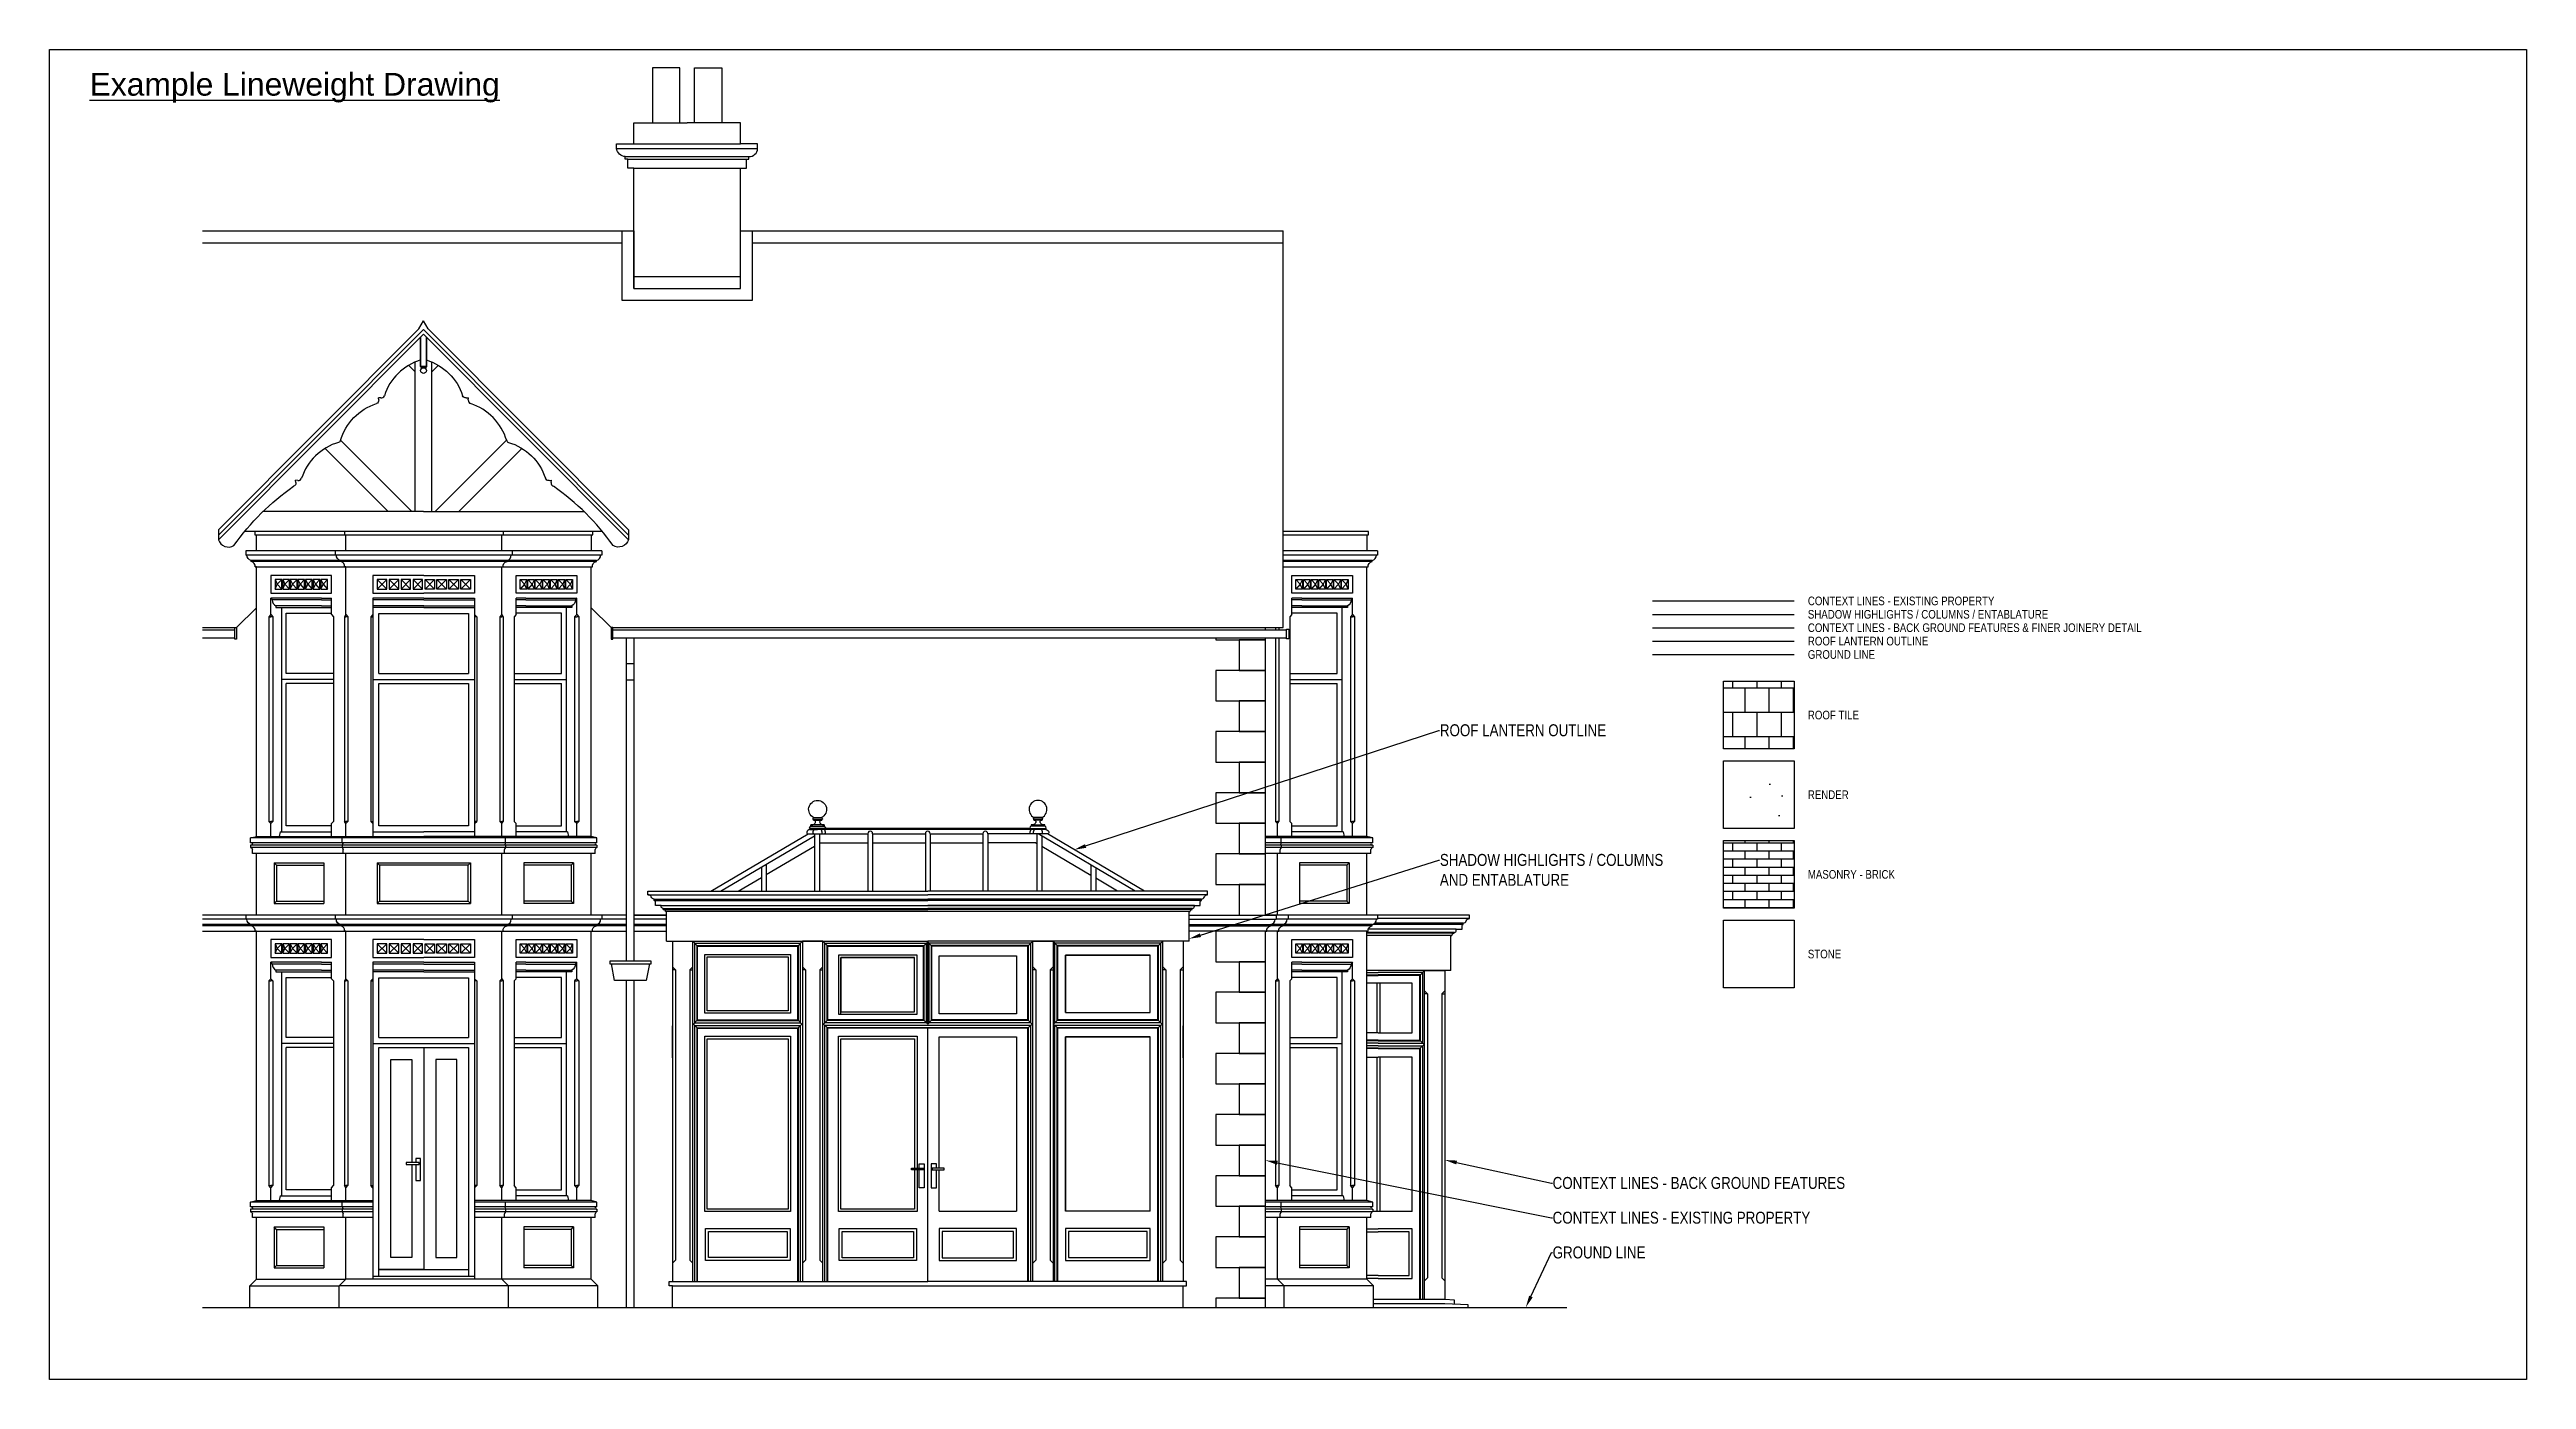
# Model space of a CAD drawing. Header units: millimetres. Extents: x -38686 to 870903, y -23218 to 232707.
# Drawn here: x 33233 to 53948, y 44770 to 55888 of the extents above; entities that cross this region are included whole.
import ezdxf
from ezdxf import colors
from ezdxf.entities.mleader import LeaderData, LeaderLine
from ezdxf.math import Vec2, Vec3

# ---------------------------------------------------------------- set-up
doc = ezdxf.new("R2010")
doc.units = ezdxf.units.MM
doc.header["$LTSCALE"] = 10
doc.linetypes.add('( Dashed )', pattern=[0.75, 0.5, -0.25])
doc.linetypes.add('DASHED2', pattern=[0.375, 0.25, -0.125])
for name, color, linetype in [('40 - Detail Outline', 142, 'Continuous'), ('900 - 0.05mm Line Thickness', 250, 'Continuous'), ('901 - 0.10mm Line Thickness', 251, 'Continuous'), ('907 - 0.35mm Line Thickness', 142, 'Continuous'), ('BEAMS', 1, 'DASHED2')]:
    doc.layers.add(name, color=color, linetype=linetype)
doc.styles.add('1-50', font='romans.shx', dxfattribs={"width": 0.8, "height": 85})
doc.styles.add('Arial', font='arial.ttf')
doc.styles.get("Standard").update_dxf_attribs({"font": 'arial.ttf'})

msp = doc.modelspace()

# ---------------------------------------------------------------- texts
at = {"layer": '40 - Detail Outline', "ltscale": 10, "char_height": 72.42225, "attachment_point": 1, "style": '1-50'}
for s, width, heights, insert in [('{\\fArial|b0|i0|c0|p34;SHADOW HIGHLIGHTS / COLUMNS / ENTABLATURE}', 2125.20825, [0], (47937.981, 51202.809)), ('{\\fArial|b0|i0|c0|p34;CONTEXT LINES - EXISTING PROPERTY}', 1817.96152, [0], (47937.981, 51314.802)), ('{\\fArial|b0|i0|c0|p34;CONTEXT LINES - BACK GROUND FEATURES & FINER JOINERY DETAIL}', 3151.12992, [74.942], (47937.981, 51090.816)), ('{\\fArial|b0|i0|c0|p34;ROOF LANTERN OUTLINE}', 2935.18624, [0], (47937.981, 50978.824)), ('{\\fArial|b0|i0|c0|p34;GROUND LINE}', 1233.81309, [0], (47937.981, 50866.831)), ('{\\fArial|b0|i0|c0|p34;ROOF TILE}', 1233.81309, [0], (47937.981, 50360.546)), ('{\\fArial|b0|i0|c0|p34;RENDER}', 1233.81309, [0], (47937.981, 49694.511)), ('{\\fArial|b0|i0|c0|p34;MASONRY - BRICK}', 1233.81309, [0], (47937.981, 49028.476)), ('{\\fArial|b0|i0|c0|p34;STONE}', 1233.81309, [0], (47937.981, 48362.442))]:
    msp.add_mtext_dynamic_manual_height_columns(s, width=width, gutter_width=362.111, heights=heights, dxfattribs=dict(at, insert=insert))
at = {"layer": 'BEAMS', "color": 3, "linetype": '( Dashed )', "ltscale": 0.1, "insert": (33568.231, 55693.117), "char_height": 190.43371, "width": 4165.63461, "attachment_point": 1, "style": 'Arial'}
msp.add_mtext('{\\LExample Lineweight Drawing}', dxfattribs=at)

# ---------------------------------------------------------------- hatches: boundary and pattern name
at = {"layer": '40 - Detail Outline', "ltscale": 10, "transparency": 33554495}
h = msp.add_hatch(dxfattribs=at)
h.set_pattern_fill('AR-B88', color=251)
h.set_pattern_definition([(0, (-225688.34, 101147.17), (0, 203.2), []), (90, (-225688.34, 101147.17), (-101.6, 203.2), [203.2, -203.2])])
h.paths.add_polyline_path([(47824.317, 50606.505), (47231.538, 50606.505), (47231.538, 50041.306), (47824.317, 50041.306)])
at = {"layer": '40 - Detail Outline', "ltscale": 10, "transparency": 33554687}
h = msp.add_hatch(dxfattribs=at)
h.set_pattern_fill('AR-SAND', color=251, scale=22.398558)
h.set_pattern_definition([(37.5, (-510469.7, 171212.25), (-35.8384, 1096.215), [0, -864.7635, 0, -967.1697, 0, -924.5005]), (7.5, (-510469.7, 171212.3), (1006.8673, 1605.585), [0, -466.5172, 0, -779.425, 0, -298.6848]), (327.5, (-511169.45, 171212.25), (1771.7088, 3.2191), [0, -284.4617, 0, -1024.062, 0, -1336.9699]), (317.5, (-511169.5, 171212.3), (1710.2563, 499.3295), [0, -142.2308, 0, -671.3296, 0, -768.0465])])
h.paths.add_polyline_path([(47824.317, 49940.471), (47231.538, 49940.471), (47231.538, 49375.271), (47824.317, 49375.271)])
at = {"layer": '40 - Detail Outline', "ltscale": 10, "transparency": 33554495}
h = msp.add_hatch(dxfattribs=at)
h.set_pattern_fill('AR-BRSTD', color=251)
h.set_pattern_definition([(0, (-225688.34, 101147.17), (0, 67.7418), []), (90, (-225688.34, 101147.17), (-101.6, 67.7418), [67.7418, -67.7418])])
h.paths.add_polyline_path([(47824.317, 49274.436), (47231.538, 49274.436), (47231.538, 48709.236), (47824.317, 48709.236)])

# ---------------------------------------------------------------- linework, layer by layer
at = {"layer": '40 - Detail Outline', "ltscale": 10}
msp.add_lwpolyline([(33233.127, 44769.679), (33233.127, 55888.092), (53947.792, 55888.092), (53947.792, 44769.679), (33233.127, 44769.679)], dxfattribs=at)
at = {"layer": '40 - Detail Outline', "color": 251, "ltscale": 10, "transparency": 33554687}
for points in [[(38276.381, 55276.144), (38503.425, 55276.144), (38503.425, 55736.603), (38276.381, 55736.603)], [(38854.387, 55276.144), (38627.343, 55276.144), (38627.343, 55736.603), (38854.387, 55736.603)], [(34949.715, 51832.326), (37776.649, 51832.326), (37776.649, 51859.881), (34949.715, 51859.881)], [(34949.715, 51832.326), (37776.649, 51832.326), (37776.649, 51859.881), (34949.715, 51859.881)], [(35118.884, 51377.326), (35174.816, 51377.326), (35174.816, 51457.326), (35118.884, 51457.326)], [(35182.816, 51377.326), (35238.747, 51377.326), (35238.747, 51457.326), (35182.816, 51457.326)], [(35246.747, 51377.326), (35302.679, 51377.326), (35302.679, 51457.326), (35246.747, 51457.326)], [(35310.679, 51377.326), (35366.61, 51377.326), (35366.61, 51457.326), (35310.679, 51457.326)], [(35374.61, 51377.326), (35430.541, 51377.326), (35430.541, 51457.326), (35374.61, 51457.326)], [(35438.541, 51377.326), (35494.473, 51377.326), (35494.473, 51457.326), (35438.541, 51457.326)], [(35502.473, 51377.326), (35558.404, 51377.326), (35558.404, 51457.326), (35502.473, 51457.326)], [(35973.182, 51377.326), (36053.182, 51377.326), (36053.182, 51457.326), (35973.182, 51457.326)], [(36073.182, 51377.326), (36153.182, 51377.326), (36153.182, 51457.326), (36073.182, 51457.326)], [(36173.182, 51377.326), (36253.182, 51377.326), (36253.182, 51457.326), (36173.182, 51457.326)], [(36273.182, 51377.326), (36353.182, 51377.326), (36353.182, 51457.326), (36273.182, 51457.326)], [(36453.182, 51377.326), (36373.182, 51377.326), (36373.182, 51457.326), (36453.182, 51457.326)], [(36553.182, 51377.326), (36473.182, 51377.326), (36473.182, 51457.326), (36553.182, 51457.326)], [(36653.182, 51377.326), (36573.182, 51377.326), (36573.182, 51457.326), (36653.182, 51457.326)], [(36753.182, 51377.326), (36673.182, 51377.326), (36673.182, 51457.326), (36753.182, 51457.326)], [(37223.891, 51377.326), (37167.96, 51377.326), (37167.96, 51457.326), (37223.891, 51457.326)], [(37287.823, 51377.326), (37231.891, 51377.326), (37231.891, 51457.326), (37287.823, 51457.326)], [(37351.754, 51377.326), (37295.823, 51377.326), (37295.823, 51457.326), (37351.754, 51457.326)], [(37415.685, 51377.326), (37359.754, 51377.326), (37359.754, 51457.326), (37415.685, 51457.326)], [(37479.617, 51377.326), (37423.685, 51377.326), (37423.685, 51457.326), (37479.617, 51457.326)], [(37543.548, 51377.326), (37487.617, 51377.326), (37487.617, 51457.326), (37543.548, 51457.326)], [(37607.479, 51377.326), (37551.548, 51377.326), (37551.548, 51457.326), (37607.479, 51457.326)], [(43711.391, 51377.326), (43655.46, 51377.326), (43655.46, 51457.326), (43711.391, 51457.326)], [(43775.323, 51377.326), (43719.391, 51377.326), (43719.391, 51457.326), (43775.323, 51457.326)], [(43839.254, 51377.326), (43783.323, 51377.326), (43783.323, 51457.326), (43839.254, 51457.326)], [(43903.185, 51377.326), (43847.254, 51377.326), (43847.254, 51457.326), (43903.185, 51457.326)], [(43967.117, 51377.326), (43911.185, 51377.326), (43911.185, 51457.326), (43967.117, 51457.326)], [(44031.048, 51377.326), (43975.117, 51377.326), (43975.117, 51457.326), (44031.048, 51457.326)], [(44094.979, 51377.326), (44039.048, 51377.326), (44039.048, 51457.326), (44094.979, 51457.326)], [(34783.237, 51055.638), (34797.618, 51055.638), (34797.618, 50959.556), (34783.237, 50959.556)], [(37943.127, 51055.638), (37928.746, 51055.638), (37928.746, 50959.556), (37943.127, 50959.556)], [(43576.689, 51042.089), (43596.63, 51042.089), (43596.63, 50961.843), (43576.689, 50961.843)], [(43403.182, 50952.955), (43183.182, 50952.955), (43183.182, 50696.829), (43403.182, 50696.829)], [(43403.182, 50696.829), (42988.182, 50696.829), (42988.182, 50441.829), (43403.182, 50441.829)], [(43403.182, 50441.829), (43183.182, 50441.829), (43183.182, 50185.703), (43403.182, 50185.703)], [(43403.182, 50185.703), (42988.182, 50185.703), (42988.182, 49930.703), (43403.182, 49930.703)], [(43403.182, 49930.703), (43183.182, 49930.703), (43183.182, 49674.578), (43403.182, 49674.578)], [(43403.182, 49674.578), (42988.182, 49674.578), (42988.182, 49419.578), (43403.182, 49419.578)], [(43403.182, 49419.578), (43183.182, 49419.578), (43183.182, 49163.452), (43403.182, 49163.452)], [(43403.182, 49163.452), (42988.182, 49163.452), (42988.182, 48908.452), (43403.182, 48908.452)], [(36733.129, 48768.575), (36733.129, 49069.643), (35993.235, 49069.643), (35993.235, 48768.575)], [(43403.182, 48908.452), (43183.182, 48908.452), (43183.182, 48652.326), (43403.182, 48652.326)], [(43403.182, 48517.326), (42988.182, 48517.326), (42988.182, 48262.326), (43403.182, 48262.326)], [(35118.884, 48332.326), (35174.816, 48332.326), (35174.816, 48412.326), (35118.884, 48412.326)], [(35182.816, 48332.326), (35238.747, 48332.326), (35238.747, 48412.326), (35182.816, 48412.326)], [(35246.747, 48332.326), (35302.679, 48332.326), (35302.679, 48412.326), (35246.747, 48412.326)], [(35310.679, 48332.326), (35366.61, 48332.326), (35366.61, 48412.326), (35310.679, 48412.326)], [(35374.61, 48332.326), (35430.541, 48332.326), (35430.541, 48412.326), (35374.61, 48412.326)], [(35438.541, 48332.326), (35494.473, 48332.326), (35494.473, 48412.326), (35438.541, 48412.326)], [(35502.473, 48332.326), (35558.404, 48332.326), (35558.404, 48412.326), (35502.473, 48412.326)], [(35973.182, 48332.326), (36053.182, 48332.326), (36053.182, 48412.326), (35973.182, 48412.326)], [(36073.182, 48332.326), (36153.182, 48332.326), (36153.182, 48412.326), (36073.182, 48412.326)], [(36173.182, 48332.326), (36253.182, 48332.326), (36253.182, 48412.326), (36173.182, 48412.326)], [(36273.182, 48332.326), (36353.182, 48332.326), (36353.182, 48412.326), (36273.182, 48412.326)], [(36453.182, 48332.326), (36373.182, 48332.326), (36373.182, 48412.326), (36453.182, 48412.326)], [(36553.182, 48332.326), (36473.182, 48332.326), (36473.182, 48412.326), (36553.182, 48412.326)], [(36653.182, 48332.326), (36573.182, 48332.326), (36573.182, 48412.326), (36653.182, 48412.326)], [(36753.182, 48332.326), (36673.182, 48332.326), (36673.182, 48412.326), (36753.182, 48412.326)], [(37223.891, 48332.326), (37167.96, 48332.326), (37167.96, 48412.326), (37223.891, 48412.326)], [(37287.823, 48332.326), (37231.891, 48332.326), (37231.891, 48412.326), (37287.823, 48412.326)], [(37351.754, 48332.326), (37295.823, 48332.326), (37295.823, 48412.326), (37351.754, 48412.326)], [(37415.685, 48332.326), (37359.754, 48332.326), (37359.754, 48412.326), (37415.685, 48412.326)], [(37479.617, 48332.326), (37423.685, 48332.326), (37423.685, 48412.326), (37479.617, 48412.326)], [(37543.548, 48332.326), (37487.617, 48332.326), (37487.617, 48412.326), (37543.548, 48412.326)], [(37607.479, 48332.326), (37551.548, 48332.326), (37551.548, 48412.326), (37607.479, 48412.326)], [(37919.91, 48243.028), (38263.834, 48243.028), (38263.834, 48267.955), (37919.91, 48267.955)], [(43711.391, 48332.326), (43655.46, 48332.326), (43655.46, 48412.326), (43711.391, 48412.326)], [(43775.323, 48332.326), (43719.391, 48332.326), (43719.391, 48412.326), (43775.323, 48412.326)], [(43839.254, 48332.326), (43783.323, 48332.326), (43783.323, 48412.326), (43839.254, 48412.326)], [(43903.185, 48332.326), (43847.254, 48332.326), (43847.254, 48412.326), (43903.185, 48412.326)], [(43967.117, 48332.326), (43911.185, 48332.326), (43911.185, 48412.326), (43967.117, 48412.326)], [(44031.048, 48332.326), (43975.117, 48332.326), (43975.117, 48412.326), (44031.048, 48412.326)], [(44094.979, 48332.326), (44039.048, 48332.326), (44039.048, 48412.326), (44094.979, 48412.326)], [(37931.754, 48243.028), (38249.617, 48243.028), (38222.922, 48105.669), (37958.449, 48105.669)], [(43403.182, 48262.326), (43183.182, 48262.326), (43183.182, 48006.201), (43403.182, 48006.201)], [(43403.182, 48006.201), (42988.182, 48006.201), (42988.182, 47751.201), (43403.182, 47751.201)], [(43403.182, 47751.201), (43183.182, 47751.201), (43183.182, 47495.075), (43403.182, 47495.075)], [(35988.182, 47543.989), (36363.182, 47543.989), (36363.182, 45689.731), (35988.182, 45689.731)], [(36638.182, 47443.989), (36463.182, 47443.989), (36463.182, 45789.731), (36638.182, 45789.731)], [(43403.182, 47495.075), (42988.182, 47495.075), (42988.182, 47240.075), (43403.182, 47240.075)], [(43403.182, 47240.075), (43183.182, 47240.075), (43183.182, 46983.949), (43403.182, 46983.949)], [(43403.182, 46983.949), (42988.182, 46983.949), (42988.182, 46728.949), (43403.182, 46728.949)], [(43403.182, 46728.949), (43183.182, 46728.949), (43183.182, 46472.823), (43403.182, 46472.823)], [(36324.621, 46584.536), (36215.791, 46584.536), (36215.791, 46566.564), (36324.621, 46566.564)], [(43403.182, 46472.823), (42988.182, 46472.823), (42988.182, 46217.823), (43403.182, 46217.823)], [(43403.182, 46217.823), (43183.182, 46217.823), (43183.182, 45961.698), (43403.182, 45961.698)], [(43403.182, 45961.698), (42988.182, 45961.698), (42988.182, 45706.698), (43403.182, 45706.698)], [(43403.182, 45706.698), (43183.182, 45706.698), (43183.182, 45450.572), (43403.182, 45450.572)]]:
    msp.add_lwpolyline(points, close=True, dxfattribs=at)
for points in [[(38118.486, 53891.661), (38118.486, 54897.608), (38068.486, 54897.608), (38068.486, 54972.608), (38048.486, 54972.608), (38048.486, 54992.608, -0.350012422), (37975.568, 55061.144), (37975.568, 55101.144), (38118.486, 55101.144), (38118.486, 55276.144), (38565.384, 55276.144)], [(39012.282, 53891.661), (39012.282, 54897.608), (39062.282, 54897.608), (39062.282, 54972.608), (39082.282, 54972.608), (39082.282, 54992.608, 0.404064556), (39155.2, 55061.144), (39155.2, 55101.144), (39012.282, 55101.144), (39012.282, 55276.144), (38565.384, 55276.144)], [(36336.726, 53293.16, 0.244190731), (36033.365, 52994.268)], [(36384.694, 53293.16, -0.244190731), (36688.054, 52994.268)], [(35665.263, 52618.693, -0.248098707), (35966.826, 52927.882)], [(35986.023, 52958.265, -0.330122014), (35966.826, 52927.882)], [(36002.938, 52975.141, 0.330122014), (36033.365, 52994.268)], [(36718.482, 52975.141, -0.330122014), (36688.054, 52994.268)], [(36735.397, 52958.265, 0.330122014), (36754.594, 52927.882)], [(37056.156, 52618.693, 0.248098707), (36754.594, 52927.882)], [(35665.263, 52618.693, -0.332910117), (35650.795, 52604.258)], [(37056.156, 52618.693, 0.332910117), (37070.625, 52604.258)], [(35650.795, 52604.258, 0.248098707), (35340.913, 52303.409)], [(37070.625, 52604.258, -0.248098707), (37380.507, 52303.409)], [(34775.143, 51741.651, -0.086133159), (35274.373, 52237.022)], [(35293.57, 52267.406, -0.330122014), (35274.373, 52237.022)], [(35310.485, 52284.281, 0.330122014), (35340.913, 52303.409)], [(37410.935, 52284.281, -0.330122014), (37380.507, 52303.409)], [(37427.849, 52267.406, 0.330122014), (37447.047, 52237.022)], [(37946.277, 51741.651, 0.086133159), (37447.047, 52237.022)], [(34645.548, 51789.938, 0.487492304), (34775.143, 51741.651)], [(38075.872, 51789.938, -0.487492304), (37946.277, 51741.651)], [(34963.182, 51562.326), (34953.182, 51562.326, 0.409298431), (34919.696, 51607.054), (34919.696, 51617.054, -0.354427578), (34884.148, 51661.916)], [(35710.682, 51562.326), (35700.682, 51562.326, 0.409298431), (35667.196, 51607.054), (35667.196, 51617.054, -0.354427578), (35631.648, 51661.916)], [(37015.682, 51562.326), (37025.682, 51562.326, -0.409298431), (37059.168, 51607.054), (37059.168, 51617.054, 0.354427578), (37094.716, 51661.916)], [(37763.182, 51562.326), (37773.182, 51562.326, -0.409298431), (37806.668, 51607.054), (37806.668, 51617.054, 0.354427578), (37842.216, 51661.916)], [(44250.682, 51562.326), (44260.682, 51562.326, -0.409298431), (44294.168, 51607.054), (44294.168, 51617.054, 0.354427578), (44329.716, 51661.916)], [(35083.884, 51302.326, -0.237570854), (35094.421, 51287.326, 0.294627236), (35126.501, 51237.326), (35126.501, 51222.326), (35172.886, 51222.326), (35172.886, 49348.622)], [(37642.479, 51302.326, 0.237570854), (37631.943, 51287.326, -0.294627236), (37599.863, 51237.326), (37599.863, 51222.326), (37553.478, 51222.326), (37553.478, 49348.622)], [(44129.979, 51302.326, 0.237570854), (44119.443, 51287.326, -0.294627236), (44087.363, 51237.326), (44087.363, 51222.326), (44040.978, 51222.326), (44040.978, 49348.622)], [(34914.786, 49217.326, -0.364498934), (34929.322, 49199.115)], [(34920.767, 49257.326, -0.879981419), (34920.767, 49237.326)], [(35680.869, 49257.326, -0.409747841), (35680.869, 49237.326)], [(35680.869, 49217.326, -0.206061218), (35688.456, 49199.115)], [(37045.494, 49217.326, 0.206061218), (37037.908, 49199.115)], [(37045.494, 49257.326, 0.409747841), (37045.494, 49237.326)], [(37805.597, 49257.326, 0.879981419), (37805.597, 49237.326)], [(37811.578, 49217.326, 0.364498934), (37797.042, 49199.115)], [(43532.994, 49217.326, 0.206061218), (43525.408, 49199.115)], [(43532.994, 49257.326, 0.409747841), (43532.994, 49237.326)], [(44293.097, 49257.326, 0.879981419), (44293.097, 49237.326)], [(44299.078, 49217.326, 0.364498934), (44284.542, 49199.115)], [(34963.182, 48517.326), (34953.182, 48517.326, 0.409298431), (34919.696, 48562.054), (34919.696, 48572.054, -0.354427578), (34884.148, 48616.916)], [(35710.682, 48517.326), (35700.682, 48517.326, 0.409298431), (35667.196, 48562.054), (35667.196, 48572.054, -0.354427578), (35631.648, 48616.916)], [(37015.682, 48517.326), (37025.682, 48517.326, -0.409298431), (37059.168, 48562.054), (37059.168, 48572.054, 0.354427578), (37094.716, 48616.916)], [(37763.182, 48517.326), (37773.182, 48517.326, -0.409298431), (37806.668, 48562.054), (37806.668, 48572.054, 0.354427578), (37842.216, 48616.916)], [(43403.182, 48517.326), (43413.182, 48517.326, -0.409298431), (43446.668, 48562.054), (43446.668, 48572.054, 0.354427578), (43482.216, 48616.916)], [(43503.182, 48517.326), (43513.182, 48517.326, -0.409298431), (43546.668, 48562.054), (43546.668, 48572.054, 0.354427578), (43582.216, 48616.916)], [(44250.682, 48517.326), (44260.682, 48517.326, -0.409298431), (44294.168, 48562.054), (44294.168, 48572.054, 0.354427578), (44329.716, 48616.916)], [(35083.884, 48257.326, -0.237570854), (35094.421, 48242.326, 0.294627236), (35126.501, 48192.326), (35126.501, 48177.326), (35172.886, 48177.326), (35172.886, 46303.622)], [(37642.479, 48257.326, 0.237570854), (37631.943, 48242.326, -0.294627236), (37599.863, 48192.326), (37599.863, 48177.326), (37553.478, 48177.326), (37553.478, 46303.622)], [(44129.979, 48257.326, 0.237570854), (44119.443, 48242.326, -0.294627236), (44087.363, 48192.326), (44087.363, 48177.326), (44040.978, 48177.326), (44040.978, 46303.622)], [(34920.767, 46212.326, -0.879981419), (34920.767, 46192.326)], [(35680.869, 46212.326, -0.409747841), (35680.869, 46192.326)], [(37045.494, 46212.326, 0.409747841), (37045.494, 46192.326)], [(37805.597, 46212.326, 0.879981419), (37805.597, 46192.326)], [(43532.994, 46212.326, 0.409747841), (43532.994, 46192.326)], [(44293.097, 46212.326, 0.879981419), (44293.097, 46192.326)], [(34914.786, 46172.326, -0.364498934), (34929.322, 46154.115)], [(35680.869, 46172.326, -0.206061218), (35688.456, 46154.115)], [(37045.494, 46172.326, 0.206061218), (37037.908, 46154.115)], [(37811.578, 46172.326, 0.364498934), (37797.042, 46154.115)], [(43532.994, 46172.326, 0.206061218), (43525.408, 46154.115)], [(44299.078, 46172.326, 0.364498934), (44284.542, 46154.115)]]:
    msp.add_lwpolyline(points, format="xyb", dxfattribs=at)
for points in [[(38118.486, 55101.144), (39012.282, 55101.144)], [(37975.568, 55061.144), (39155.2, 55061.144)], [(38048.486, 54992.608), (39082.282, 54992.608)], [(38068.486, 54972.608), (39062.282, 54972.608)], [(38118.486, 54897.608), (39012.282, 54897.608)], [(34512.687, 54372.326), (38118.486, 54372.326)], [(38018.486, 54372.326), (38018.486, 53791.661), (39112.282, 53791.661), (39112.282, 54372.326)], [(38118.486, 54372.326), (38118.486, 53891.661), (39012.282, 53891.661), (39012.282, 54372.326)], [(39012.282, 54372.326), (43549.646, 54372.326)], [(43549.646, 51055.638), (43549.646, 54372.326)], [(34512.687, 54272.326), (38018.486, 54272.326)], [(39112.282, 54272.326), (43549.646, 54272.326)], [(38118.486, 53991.661), (39012.282, 53991.661)], [(38118.486, 53891.661), (39012.282, 53891.661)], [(34645.548, 51873.861), (36322.357, 53553.312)], [(34645.548, 51829.441), (36360.71, 53547.283)], [(34645.548, 51789.938), (36360.71, 53507.779)], [(36322.357, 53553.312), (36360.71, 53620.62)], [(36336.726, 53483.758), (36336.726, 53238.284), (36384.694, 53238.284), (36384.694, 53483.758)], [(36384.694, 53483.758), (36384.694, 53238.284), (36336.726, 53238.284), (36336.726, 53483.758)], [(36399.063, 53553.312), (36360.71, 53620.62)], [(38075.872, 51829.441), (36360.71, 53547.283)], [(38075.872, 51789.938), (36360.71, 53507.779)], [(38075.872, 51873.861), (36399.063, 53553.312)], [(36290.86, 53193.988), (36236.311, 53248.537)], [(36290.86, 52025.051), (36290.86, 53276.32)], [(36336.726, 53238.284), (36341.054, 53231.223)], [(36336.726, 53238.284), (36341.054, 53231.223)], [(36384.694, 53238.284), (36380.366, 53231.223)], [(36384.694, 53238.284), (36380.366, 53231.223)], [(36430.56, 52025.051), (36430.56, 53276.32)], [(36430.56, 53193.988), (36485.109, 53248.537)], [(36341.054, 53231.223), (36380.366, 53231.223)], [(36380.366, 53231.223), (36341.054, 53231.223)], [(36348.634, 53224.5), (36348.634, 53231.223)], [(36348.634, 53224.5), (36348.634, 53231.223)], [(36372.786, 53224.5), (36372.786, 53231.223)], [(36372.786, 53224.5), (36372.786, 53231.223)], [(36003.063, 52975.131), (35983.571, 52977.637)], [(35986.032, 52958.14), (35983.571, 52977.637)], [(36718.357, 52975.131), (36737.848, 52977.637)], [(36735.388, 52958.14), (36737.848, 52977.637)], [(36263.903, 52025.051), (35666.415, 52622.539)], [(36457.517, 52025.051), (37055.005, 52622.539)], [(36066.338, 52025.051), (35537.543, 52553.846)], [(36655.082, 52025.051), (37183.877, 52553.846)], [(35310.61, 52284.272), (35291.119, 52286.778)], [(35293.579, 52267.281), (35291.119, 52286.778)], [(37410.81, 52284.272), (37430.301, 52286.778)], [(37427.84, 52267.281), (37430.301, 52286.778)], [(36360.71, 52025.051), (35017.89, 52025.051)], [(36360.71, 52025.051), (37703.53, 52025.051)], [(34645.548, 51873.861), (34645.548, 51789.938)], [(34949.715, 51859.881), (34865.705, 51859.881)], [(34963.182, 51697.326), (34963.182, 51832.326), (37763.182, 51832.326), (37763.182, 51697.326)], [(35699.975, 51859.881), (35699.975, 51832.326)], [(35699.975, 51859.881), (35699.975, 51832.326)], [(35710.682, 51697.326), (35710.682, 51832.326)], [(37015.682, 51697.326), (37015.682, 51832.326)], [(37026.388, 51859.881), (37026.388, 51832.326)], [(37026.388, 51859.881), (37026.388, 51832.326)], [(37855.715, 51859.881), (37776.649, 51859.881)], [(38075.872, 51873.861), (38075.872, 51789.938)], [(43549.646, 51832.326), (44264.149, 51832.326), (44264.149, 51859.881), (43549.646, 51859.881)], [(43549.646, 51832.326), (44250.682, 51832.326), (44250.682, 51697.326)], [(37850.735, 51697.326), (34875.629, 51697.326)], [(34875.629, 51697.326), (34875.629, 51661.916)], [(37850.735, 51661.916), (34875.629, 51661.916)], [(37806.668, 51617.054), (34919.696, 51617.054)], [(37806.668, 51607.054), (34919.696, 51607.054)], [(35623.129, 51697.326), (35623.129, 51661.916)], [(37103.235, 51697.326), (37103.235, 51661.916)], [(37850.735, 51697.326), (37850.735, 51661.916)], [(44338.235, 51697.326), (43549.646, 51697.326)], [(44338.235, 51661.916), (43549.646, 51661.916)], [(44294.168, 51617.054), (43549.646, 51617.054)], [(44294.168, 51607.054), (43549.646, 51607.054)], [(44338.235, 51697.326), (44338.235, 51661.916)], [(34953.182, 51562.326), (37773.182, 51562.326)], [(34963.182, 49309.797), (34963.182, 51562.326)], [(35589.979, 51492.326), (35083.884, 51492.326), (35083.884, 51342.326), (35589.979, 51342.326)], [(35118.884, 51377.326), (35137.606, 51417.326), (35174.816, 51457.326)], [(35118.884, 51457.326), (35137.606, 51417.326), (35174.816, 51377.326)], [(35182.816, 51377.326), (35201.537, 51417.326), (35238.747, 51457.326)], [(35182.816, 51457.326), (35201.537, 51417.326), (35238.747, 51377.326)], [(35246.747, 51377.326), (35265.468, 51417.326), (35302.679, 51457.326)], [(35246.747, 51457.326), (35265.468, 51417.326), (35302.679, 51377.326)], [(35310.679, 51377.326), (35329.4, 51417.326), (35366.61, 51457.326)], [(35310.679, 51457.326), (35329.4, 51417.326), (35366.61, 51377.326)], [(35374.61, 51377.326), (35393.331, 51417.326), (35430.541, 51457.326)], [(35374.61, 51457.326), (35393.331, 51417.326), (35430.541, 51377.326)], [(35438.541, 51377.326), (35457.263, 51417.326), (35494.473, 51457.326)], [(35438.541, 51457.326), (35457.263, 51417.326), (35494.473, 51377.326)], [(35502.473, 51377.326), (35521.194, 51417.326), (35558.404, 51457.326)], [(35502.473, 51457.326), (35521.194, 51417.326), (35558.404, 51377.326)], [(35589.979, 51342.326), (35589.979, 51492.326)], [(35710.682, 51164.078), (35710.682, 51562.326)], [(36363.182, 51492.326), (35938.182, 51492.326), (35938.182, 51342.326), (36363.182, 51342.326)], [(35973.182, 51377.326), (36053.182, 51457.326)], [(35973.182, 51457.326), (36053.182, 51377.326)], [(36073.182, 51377.326), (36153.182, 51457.326)], [(36073.182, 51457.326), (36153.182, 51377.326)], [(36173.182, 51377.326), (36253.182, 51457.326)], [(36173.182, 51457.326), (36253.182, 51377.326)], [(36273.182, 51377.326), (36353.182, 51457.326)], [(36273.182, 51457.326), (36353.182, 51377.326)], [(36363.182, 51492.326), (36788.182, 51492.326), (36788.182, 51342.326), (36363.182, 51342.326)], [(36453.182, 51377.326), (36373.182, 51457.326)], [(36453.182, 51457.326), (36373.182, 51377.326)], [(36553.182, 51377.326), (36473.182, 51457.326)], [(36553.182, 51457.326), (36473.182, 51377.326)], [(36653.182, 51377.326), (36573.182, 51457.326)], [(36653.182, 51457.326), (36573.182, 51377.326)], [(36753.182, 51377.326), (36673.182, 51457.326)], [(36753.182, 51457.326), (36673.182, 51377.326)], [(37015.682, 51164.078), (37015.682, 51562.326)], [(37136.384, 51492.326), (37642.479, 51492.326), (37642.479, 51342.326), (37136.384, 51342.326)], [(37136.384, 51342.326), (37136.384, 51492.326)], [(37223.891, 51377.326), (37205.17, 51417.326), (37167.96, 51457.326)], [(37223.891, 51457.326), (37205.17, 51417.326), (37167.96, 51377.326)], [(37287.823, 51377.326), (37269.101, 51417.326), (37231.891, 51457.326)], [(37287.823, 51457.326), (37269.101, 51417.326), (37231.891, 51377.326)], [(37351.754, 51377.326), (37333.033, 51417.326), (37295.823, 51457.326)], [(37351.754, 51457.326), (37333.033, 51417.326), (37295.823, 51377.326)], [(37415.685, 51377.326), (37396.964, 51417.326), (37359.754, 51457.326)], [(37415.685, 51457.326), (37396.964, 51417.326), (37359.754, 51377.326)], [(37479.617, 51377.326), (37460.895, 51417.326), (37423.685, 51457.326)], [(37479.617, 51457.326), (37460.895, 51417.326), (37423.685, 51377.326)], [(37543.548, 51377.326), (37524.827, 51417.326), (37487.617, 51457.326)], [(37543.548, 51457.326), (37524.827, 51417.326), (37487.617, 51377.326)], [(37607.479, 51377.326), (37588.758, 51417.326), (37551.548, 51457.326)], [(37607.479, 51457.326), (37588.758, 51417.326), (37551.548, 51377.326)], [(37763.182, 49309.797), (37763.182, 51562.326)], [(43549.646, 51562.326), (44260.682, 51562.326)], [(43623.884, 51492.326), (44129.979, 51492.326), (44129.979, 51342.326), (43623.884, 51342.326)], [(43623.884, 51342.326), (43623.884, 51492.326)], [(43711.391, 51377.326), (43692.67, 51417.326), (43655.46, 51457.326)], [(43711.391, 51457.326), (43692.67, 51417.326), (43655.46, 51377.326)], [(43775.323, 51377.326), (43756.601, 51417.326), (43719.391, 51457.326)], [(43775.323, 51457.326), (43756.601, 51417.326), (43719.391, 51377.326)], [(43839.254, 51377.326), (43820.533, 51417.326), (43783.323, 51457.326)], [(43839.254, 51457.326), (43820.533, 51417.326), (43783.323, 51377.326)], [(43903.185, 51377.326), (43884.464, 51417.326), (43847.254, 51457.326)], [(43903.185, 51457.326), (43884.464, 51417.326), (43847.254, 51377.326)], [(43967.117, 51377.326), (43948.395, 51417.326), (43911.185, 51457.326)], [(43967.117, 51457.326), (43948.395, 51417.326), (43911.185, 51377.326)], [(44031.048, 51377.326), (44012.327, 51417.326), (43975.117, 51457.326)], [(44031.048, 51457.326), (44012.327, 51417.326), (43975.117, 51377.326)], [(44094.979, 51377.326), (44076.258, 51417.326), (44039.048, 51457.326)], [(44094.979, 51457.326), (44076.258, 51417.326), (44039.048, 51377.326)], [(44250.682, 49309.797), (44250.682, 51562.326)], [(34797.618, 51055.638), (34963.182, 51221.495)], [(35083.884, 51164.078), (35083.884, 51302.326)], [(35508.884, 51302.326), (35083.884, 51302.326)], [(35508.884, 51287.326), (35094.421, 51287.326)], [(35508.884, 51237.326), (35126.501, 51237.326)], [(35172.886, 51222.326), (35589.979, 51222.326)], [(35212.886, 50672.326), (35212.886, 51175.357), (35589.979, 51175.357)], [(35508.884, 51302.326), (35589.979, 51302.326)], [(35508.884, 51287.326), (35589.979, 51287.326)], [(35508.884, 51237.326), (35589.979, 51237.326)], [(35589.979, 51164.078), (35589.979, 51302.326)], [(36363.182, 51302.326), (35938.182, 51302.326)], [(35938.182, 51302.326), (35938.182, 49309.797)], [(36363.182, 51287.326), (35938.182, 51287.326)], [(36363.182, 51237.326), (35938.182, 51237.326)], [(36363.182, 51222.326), (35938.182, 51222.326)], [(35988.182, 50672.326), (35988.182, 51172.326), (36738.182, 51172.326), (36738.182, 50672.326)], [(36363.182, 51302.326), (36788.182, 51302.326)], [(36363.182, 51287.326), (36788.182, 51287.326)], [(36363.182, 51237.326), (36788.182, 51237.326)], [(36363.182, 51222.326), (36788.182, 51222.326)], [(36788.182, 51302.326), (36788.182, 49309.797)], [(37136.384, 51164.078), (37136.384, 51302.326)], [(37217.479, 51302.326), (37136.384, 51302.326)], [(37217.479, 51287.326), (37136.384, 51287.326)], [(37217.479, 51237.326), (37136.384, 51237.326)], [(37553.478, 51222.326), (37136.384, 51222.326)], [(37513.478, 50672.326), (37513.478, 51175.357), (37136.384, 51175.357)], [(37217.479, 51302.326), (37642.479, 51302.326)], [(37217.479, 51287.326), (37631.943, 51287.326)], [(37217.479, 51237.326), (37599.863, 51237.326)], [(37642.479, 51164.078), (37642.479, 51302.326)], [(37928.746, 51055.638), (37763.182, 51221.495)], [(43623.884, 51164.078), (43623.884, 51302.326)], [(43704.979, 51302.326), (43623.884, 51302.326)], [(43704.979, 51287.326), (43623.884, 51287.326)], [(43704.979, 51237.326), (43623.884, 51237.326)], [(44040.978, 51222.326), (43623.884, 51222.326)], [(44000.978, 50672.326), (44000.978, 51175.357), (43623.884, 51175.357)], [(43704.979, 51302.326), (44129.979, 51302.326)], [(43704.979, 51287.326), (44119.443, 51287.326)], [(43704.979, 51237.326), (44087.363, 51237.326)], [(44129.979, 51164.078), (44129.979, 51302.326)], [(46638.759, 51278.161), (47824.317, 51278.161)], [(34512.687, 51055.638), (34797.618, 51055.638)], [(34512.687, 51035.638), (34783.237, 51035.638)], [(34512.687, 50970.638), (34783.237, 50970.638)], [(35083.884, 51164.078), (35066.168, 51146.361)], [(35066.168, 51146.361), (35066.168, 49434.864)], [(35066.168, 51146.361), (35083.884, 51146.361)], [(35083.884, 51164.078), (35101.601, 51146.361)], [(35101.601, 51146.361), (35083.884, 51146.361)], [(35101.601, 51146.361), (35101.601, 49434.864)], [(35589.979, 51164.078), (35607.696, 51146.361)], [(35607.696, 51146.361), (35607.696, 49434.864)], [(35710.682, 51164.078), (35698.966, 51146.361)], [(35698.966, 51146.361), (35698.966, 49434.864)], [(35698.966, 51146.361), (35710.682, 51146.361)], [(35710.682, 51164.078), (35728.398, 51146.361)], [(35728.398, 51146.361), (35710.682, 51146.361)], [(35728.398, 51146.361), (35728.398, 49434.864)], [(35938.182, 51164.078), (35920.466, 51146.361)], [(35920.466, 51146.361), (35920.466, 49434.864)], [(35920.466, 51146.361), (35938.182, 51146.361)], [(36788.182, 51164.078), (36805.898, 51146.361)], [(36805.898, 51146.361), (36788.182, 51146.361)], [(36805.898, 51146.361), (36805.898, 49434.864)], [(37015.682, 51164.078), (36997.966, 51146.361)], [(36997.966, 51146.361), (36997.966, 49434.864)], [(36997.966, 51146.361), (37015.682, 51146.361)], [(37015.682, 51164.078), (37027.398, 51146.361)], [(37027.398, 51146.361), (37015.682, 51146.361)], [(37027.398, 51146.361), (37027.398, 49434.864)], [(37136.384, 51164.078), (37118.668, 51146.361)], [(37118.668, 51146.361), (37118.668, 49434.864)], [(37642.479, 51164.078), (37624.763, 51146.361)], [(37624.763, 51146.361), (37624.763, 49434.864)], [(37624.763, 51146.361), (37642.479, 51146.361)], [(37642.479, 51164.078), (37660.196, 51146.361)], [(37660.196, 51146.361), (37642.479, 51146.361)], [(37660.196, 51146.361), (37660.196, 49434.864)], [(37928.746, 51055.638), (43549.646, 51055.638)], [(37943.127, 51035.638), (43576.689, 51035.638)], [(37943.127, 50970.638), (43576.689, 50970.638)], [(38058.185, 48267.955), (38058.185, 50970.638)], [(38123.185, 48267.955), (38123.185, 50970.638)], [(42988.182, 50970.638), (42988.182, 50952.955), (43403.182, 50952.955), (43403.182, 50970.638)], [(43403.182, 51035.638), (43403.182, 51055.638)], [(43403.182, 51035.638), (43403.182, 51055.638)], [(43403.182, 48652.326), (43403.182, 50970.638)], [(43485.466, 51055.638), (43485.466, 51035.638)], [(43485.466, 50970.638), (43485.466, 49434.864)], [(43514.898, 51055.638), (43514.898, 51035.638)], [(43514.898, 50970.638), (43514.898, 49434.864)], [(43623.884, 51164.078), (43606.168, 51146.361)], [(43606.168, 51146.361), (43606.168, 49434.864)], [(44129.979, 51164.078), (44112.263, 51146.361)], [(44112.263, 51146.361), (44112.263, 49434.864)], [(44112.263, 51146.361), (44129.979, 51146.361)], [(44129.979, 51164.078), (44147.696, 51146.361)], [(44147.696, 51146.361), (44129.979, 51146.361)], [(44147.696, 51146.361), (44147.696, 49434.864)], [(38058.185, 50754.246), (38123.185, 50754.246)], [(35607.696, 50622.326), (35172.886, 50622.326)], [(35607.696, 50672.326), (35212.886, 50672.326)], [(35212.886, 49398.622), (35212.886, 50588.989)], [(35607.696, 50588.989), (35212.886, 50588.989)], [(35938.182, 50622.326), (36788.182, 50622.326)], [(35988.182, 50672.326), (36738.182, 50672.326)], [(36738.182, 50588.989), (36738.182, 49398.622), (35988.182, 49398.622), (35988.182, 50588.989)], [(35988.182, 50588.989), (36738.182, 50588.989)], [(37118.668, 50672.326), (37513.478, 50672.326)], [(37118.668, 50622.326), (37553.478, 50622.326)], [(37118.668, 50588.989), (37513.478, 50588.989)], [(37513.478, 49398.622), (37513.478, 50588.989)], [(38058.185, 50619.963), (38123.185, 50619.963)], [(43606.168, 50672.326), (44000.978, 50672.326)], [(43606.168, 50622.326), (44040.978, 50622.326)], [(43606.168, 50588.989), (44000.978, 50588.989)], [(44000.978, 49398.622), (44000.978, 50588.989)], [(34914.786, 49297.326), (34963.182, 49309.797), (36363.182, 49309.797)], [(35083.884, 49417.148), (35066.168, 49434.864)], [(35066.168, 49434.864), (35083.884, 49434.864)], [(35083.884, 49417.148), (35101.601, 49434.864)], [(35101.601, 49434.864), (35083.884, 49434.864)], [(35083.884, 49309.797), (35083.884, 49417.148)], [(35161.671, 49348.622), (35153.418, 49309.797)], [(35161.671, 49348.622), (35589.979, 49348.622)], [(35589.979, 49398.622), (35212.886, 49398.622)], [(35589.979, 49417.148), (35607.696, 49434.864)], [(35589.979, 49309.797), (35589.979, 49417.148)], [(35710.682, 49417.148), (35698.966, 49434.864)], [(35698.966, 49434.864), (35710.682, 49434.864)], [(35710.682, 49417.148), (35728.398, 49434.864)], [(35728.398, 49434.864), (35710.682, 49434.864)], [(35710.682, 49309.797), (35710.682, 49417.148)], [(35938.182, 49417.148), (35920.466, 49434.864)], [(35920.466, 49434.864), (35938.182, 49434.864)], [(35938.182, 49348.622), (36363.182, 49348.622)], [(36788.182, 49348.622), (36363.182, 49348.622)], [(37811.578, 49297.326), (37763.182, 49309.797), (36363.182, 49309.797)], [(36788.182, 49417.148), (36805.898, 49434.864)], [(36805.898, 49434.864), (36788.182, 49434.864)], [(37015.682, 49417.148), (36997.966, 49434.864)], [(36997.966, 49434.864), (37015.682, 49434.864)], [(37015.682, 49417.148), (37027.398, 49434.864)], [(37027.398, 49434.864), (37015.682, 49434.864)], [(37015.682, 49309.797), (37015.682, 49417.148)], [(37136.384, 49417.148), (37118.668, 49434.864)], [(37136.384, 49309.797), (37136.384, 49417.148)], [(37136.384, 49398.622), (37513.478, 49398.622)], [(37564.693, 49348.622), (37136.384, 49348.622)], [(37564.693, 49348.622), (37572.946, 49309.797)], [(37642.479, 49417.148), (37624.763, 49434.864)], [(37624.763, 49434.864), (37642.479, 49434.864)], [(37642.479, 49417.148), (37660.196, 49434.864)], [(37660.196, 49434.864), (37642.479, 49434.864)], [(37642.479, 49309.797), (37642.479, 49417.148)], [(44299.078, 49297.326), (44250.682, 49309.797), (43403.182, 49309.797)], [(43503.182, 49417.148), (43485.466, 49434.864)], [(43485.466, 49434.864), (43503.182, 49434.864)], [(43503.182, 49417.148), (43514.898, 49434.864)], [(43514.898, 49434.864), (43503.182, 49434.864)], [(43503.182, 49309.797), (43503.182, 49417.148)], [(43623.884, 49417.148), (43606.168, 49434.864)], [(43623.884, 49309.797), (43623.884, 49417.148)], [(43623.884, 49398.622), (44000.978, 49398.622)], [(44052.193, 49348.622), (43623.884, 49348.622)], [(44052.193, 49348.622), (44060.446, 49309.797)], [(44129.979, 49417.148), (44112.263, 49434.864)], [(44112.263, 49434.864), (44129.979, 49434.864)], [(44129.979, 49417.148), (44147.696, 49434.864)], [(44147.696, 49434.864), (44129.979, 49434.864)], [(44129.979, 49309.797), (44129.979, 49417.148)], [(37811.578, 49297.326), (34914.786, 49297.326)], [(34914.786, 49257.326), (34914.786, 49297.326)], [(37811.578, 49257.326), (34914.786, 49257.326)], [(37811.578, 49237.326), (34914.786, 49237.326)], [(34914.786, 49237.326), (34914.786, 49217.326)], [(37811.578, 49217.326), (34914.786, 49217.326)], [(34929.322, 49167.326), (34929.322, 49199.115)], [(37797.042, 49167.326), (34929.322, 49167.326)], [(34963.182, 48652.326), (34963.182, 49167.326)], [(35680.869, 49257.326), (35680.869, 49297.326)], [(35680.869, 49237.326), (35680.869, 49217.326)], [(35688.456, 49167.326), (35688.456, 49199.115)], [(35710.682, 48652.326), (35710.682, 49167.326)], [(37015.682, 48652.326), (37015.682, 49167.326)], [(37037.908, 49167.326), (37037.908, 49199.115)], [(37045.494, 49257.326), (37045.494, 49297.326)], [(37045.494, 49237.326), (37045.494, 49217.326)], [(37763.182, 48652.326), (37763.182, 49167.326)], [(37797.042, 49167.326), (37797.042, 49199.115)], [(37811.578, 49257.326), (37811.578, 49297.326)], [(37811.578, 49237.326), (37811.578, 49217.326)], [(44299.078, 49297.326), (43403.182, 49297.326)], [(44299.078, 49257.326), (43403.182, 49257.326)], [(44299.078, 49237.326), (43403.182, 49237.326)], [(44299.078, 49217.326), (43403.182, 49217.326)], [(44284.542, 49167.326), (43403.182, 49167.326)], [(43503.182, 48652.326), (43503.182, 49167.326)], [(43525.408, 49167.326), (43525.408, 49199.115)], [(43532.994, 49257.326), (43532.994, 49297.326)], [(43532.994, 49237.326), (43532.994, 49217.326)], [(44250.682, 48652.326), (44250.682, 49167.326)], [(44284.542, 49167.326), (44284.542, 49199.115)], [(44299.078, 49257.326), (44299.078, 49297.326)], [(44299.078, 49237.326), (44299.078, 49217.326)], [(35111.363, 49089.643), (35526.931, 49089.643)], [(35111.363, 49089.643), (35111.363, 48748.575)], [(35131.363, 49069.643), (35111.363, 49089.643)], [(35131.363, 49069.643), (35526.931, 49069.643)], [(35131.363, 49069.643), (35131.363, 48768.575)], [(35526.931, 49089.643), (35526.931, 48748.575)], [(35973.235, 49089.643), (36753.129, 49089.643)], [(35973.235, 49089.643), (35973.235, 48748.575)], [(35973.235, 49089.643), (35993.235, 49069.643)], [(36733.129, 49069.643), (36753.129, 49089.643)], [(36753.129, 49089.643), (36753.129, 48748.575)], [(37615, 49089.643), (37199.433, 49089.643)], [(37199.433, 49089.643), (37199.433, 48748.575)], [(37595, 49069.643), (37199.433, 49069.643)], [(37595, 49069.643), (37615, 49089.643)], [(37595, 49069.643), (37595, 48768.575)], [(37615, 49089.643), (37615, 48748.575)], [(44102.5, 49089.643), (43686.933, 49089.643)], [(43686.933, 49089.643), (43686.933, 48748.575)], [(44082.5, 49069.643), (43686.933, 49069.643)], [(44082.5, 49069.643), (44102.5, 49089.643)], [(44082.5, 49069.643), (44082.5, 48768.575)], [(44102.5, 49089.643), (44102.5, 48748.575)], [(35131.363, 48768.575), (35111.363, 48748.575)], [(35111.363, 48748.575), (35526.931, 48748.575)], [(35131.363, 48768.575), (35526.931, 48768.575)], [(35993.235, 48768.575), (35973.235, 48748.575)], [(35973.235, 48748.575), (36753.129, 48748.575)], [(36733.129, 48768.575), (36753.129, 48748.575)], [(37595, 48768.575), (37199.433, 48768.575)], [(37615, 48748.575), (37199.433, 48748.575)], [(37595, 48768.575), (37615, 48748.575)], [(38237.942, 48822.53), (40578.182, 48822.53)], [(38290.182, 48784.533), (40578.182, 48784.533)], [(38290.182, 48774.033), (40578.182, 48774.033)], [(38348.182, 48733.033), (40578.182, 48733.033)], [(38872.364, 48852.326), (38872.364, 48852.52)], [(42808.182, 48733.033), (40578.182, 48733.033)], [(44082.5, 48768.575), (43686.933, 48768.575)], [(44102.5, 48748.575), (43686.933, 48748.575)], [(44082.5, 48768.575), (44102.5, 48748.575)], [(38058.185, 48652.326), (34512.687, 48652.326)], [(38058.185, 48616.916), (34512.687, 48616.916)], [(38058.185, 48572.054), (34512.687, 48572.054)], [(38058.185, 48562.054), (34512.687, 48562.054)], [(34512.687, 48517.326), (38058.185, 48517.326)], [(34875.629, 48652.326), (34875.629, 48616.916)], [(34963.182, 46264.797), (34963.182, 48517.326)], [(35623.129, 48652.326), (35623.129, 48616.916)], [(35710.682, 48119.078), (35710.682, 48517.326)], [(37015.682, 48119.078), (37015.682, 48517.326)], [(37103.235, 48652.326), (37103.235, 48616.916)], [(37763.182, 46264.797), (37763.182, 48517.326)], [(37850.735, 48652.326), (37850.735, 48616.916)], [(38123.185, 48652.326), (38393.182, 48652.326)], [(38393.182, 48652.326), (38123.185, 48652.326)], [(38393.181, 48616.916), (38123.185, 48616.916)], [(38393.181, 48572.054), (38123.185, 48572.054)], [(38393.181, 48562.054), (38123.185, 48562.054)], [(38123.185, 48517.326), (38393.18, 48517.326)], [(42763.182, 48652.326), (43490.735, 48652.326)], [(42763.182, 48616.916), (43490.735, 48616.916)], [(42763.183, 48572.054), (43446.668, 48572.054)], [(42763.183, 48562.054), (43446.668, 48562.054)], [(43403.182, 48517.326), (42763.183, 48517.326)], [(44338.235, 48652.326), (43403.182, 48652.326)], [(43403.182, 45372.326), (43403.182, 48517.326)], [(44250.682, 48517.326), (43403.182, 48517.326)], [(44294.168, 48572.054), (43446.668, 48572.054)], [(44294.168, 48562.054), (43446.668, 48562.054)], [(43490.735, 48652.326), (43490.735, 48616.916)], [(44338.235, 48616.916), (43490.735, 48616.916)], [(43503.182, 48119.078), (43503.182, 48517.326)], [(43590.735, 48652.326), (43590.735, 48616.916)], [(44250.682, 46264.797), (44250.682, 48517.326)], [(44338.235, 48652.326), (44338.235, 48616.916)], [(35589.979, 48447.326), (35083.884, 48447.326), (35083.884, 48297.326), (35589.979, 48297.326)], [(35118.884, 48332.326), (35137.606, 48372.326), (35174.816, 48412.326)], [(35118.884, 48412.326), (35137.606, 48372.326), (35174.816, 48332.326)], [(35182.816, 48332.326), (35201.537, 48372.326), (35238.747, 48412.326)], [(35182.816, 48412.326), (35201.537, 48372.326), (35238.747, 48332.326)], [(35246.747, 48332.326), (35265.468, 48372.326), (35302.679, 48412.326)], [(35246.747, 48412.326), (35265.468, 48372.326), (35302.679, 48332.326)], [(35310.679, 48332.326), (35329.4, 48372.326), (35366.61, 48412.326)], [(35310.679, 48412.326), (35329.4, 48372.326), (35366.61, 48332.326)], [(35374.61, 48332.326), (35393.331, 48372.326), (35430.541, 48412.326)], [(35374.61, 48412.326), (35393.331, 48372.326), (35430.541, 48332.326)], [(35438.541, 48332.326), (35457.263, 48372.326), (35494.473, 48412.326)], [(35438.541, 48412.326), (35457.263, 48372.326), (35494.473, 48332.326)], [(35502.473, 48332.326), (35521.194, 48372.326), (35558.404, 48412.326)], [(35502.473, 48412.326), (35521.194, 48372.326), (35558.404, 48332.326)], [(35589.979, 48297.326), (35589.979, 48447.326)], [(36363.182, 48447.326), (35938.182, 48447.326), (35938.182, 48297.326), (36363.182, 48297.326)], [(35973.182, 48332.326), (36053.182, 48412.326)], [(35973.182, 48412.326), (36053.182, 48332.326)], [(36073.182, 48332.326), (36153.182, 48412.326)], [(36073.182, 48412.326), (36153.182, 48332.326)], [(36173.182, 48332.326), (36253.182, 48412.326)], [(36173.182, 48412.326), (36253.182, 48332.326)], [(36273.182, 48332.326), (36353.182, 48412.326)], [(36273.182, 48412.326), (36353.182, 48332.326)], [(36363.182, 48447.326), (36788.182, 48447.326), (36788.182, 48297.326), (36363.182, 48297.326)], [(36453.182, 48332.326), (36373.182, 48412.326)], [(36453.182, 48412.326), (36373.182, 48332.326)], [(36553.182, 48332.326), (36473.182, 48412.326)], [(36553.182, 48412.326), (36473.182, 48332.326)], [(36653.182, 48332.326), (36573.182, 48412.326)], [(36653.182, 48412.326), (36573.182, 48332.326)], [(36753.182, 48332.326), (36673.182, 48412.326)], [(36753.182, 48412.326), (36673.182, 48332.326)], [(37136.384, 48447.326), (37642.479, 48447.326), (37642.479, 48297.326), (37136.384, 48297.326)], [(37136.384, 48297.326), (37136.384, 48447.326)], [(37223.891, 48332.326), (37205.17, 48372.326), (37167.96, 48412.326)], [(37223.891, 48412.326), (37205.17, 48372.326), (37167.96, 48332.326)], [(37287.823, 48332.326), (37269.101, 48372.326), (37231.891, 48412.326)], [(37287.823, 48412.326), (37269.101, 48372.326), (37231.891, 48332.326)], [(37351.754, 48332.326), (37333.033, 48372.326), (37295.823, 48412.326)], [(37351.754, 48412.326), (37333.033, 48372.326), (37295.823, 48332.326)], [(37415.685, 48332.326), (37396.964, 48372.326), (37359.754, 48412.326)], [(37415.685, 48412.326), (37396.964, 48372.326), (37359.754, 48332.326)], [(37479.617, 48332.326), (37460.895, 48372.326), (37423.685, 48412.326)], [(37479.617, 48412.326), (37460.895, 48372.326), (37423.685, 48332.326)], [(37543.548, 48332.326), (37524.827, 48372.326), (37487.617, 48412.326)], [(37543.548, 48412.326), (37524.827, 48372.326), (37487.617, 48332.326)], [(37607.479, 48332.326), (37588.758, 48372.326), (37551.548, 48412.326)], [(37607.479, 48412.326), (37588.758, 48372.326), (37551.548, 48332.326)], [(43623.884, 48447.326), (44129.979, 48447.326), (44129.979, 48297.326), (43623.884, 48297.326)], [(43623.884, 48297.326), (43623.884, 48447.326)], [(43711.391, 48332.326), (43692.67, 48372.326), (43655.46, 48412.326)], [(43711.391, 48412.326), (43692.67, 48372.326), (43655.46, 48332.326)], [(43775.323, 48332.326), (43756.601, 48372.326), (43719.391, 48412.326)], [(43775.323, 48412.326), (43756.601, 48372.326), (43719.391, 48332.326)], [(43839.254, 48332.326), (43820.533, 48372.326), (43783.323, 48412.326)], [(43839.254, 48412.326), (43820.533, 48372.326), (43783.323, 48332.326)], [(43903.185, 48332.326), (43884.464, 48372.326), (43847.254, 48412.326)], [(43903.185, 48412.326), (43884.464, 48372.326), (43847.254, 48332.326)], [(43967.117, 48332.326), (43948.395, 48372.326), (43911.185, 48412.326)], [(43967.117, 48412.326), (43948.395, 48372.326), (43911.185, 48332.326)], [(44031.048, 48332.326), (44012.327, 48372.326), (43975.117, 48412.326)], [(44031.048, 48412.326), (44012.327, 48372.326), (43975.117, 48332.326)], [(44094.979, 48332.326), (44076.258, 48372.326), (44039.048, 48412.326)], [(44094.979, 48412.326), (44076.258, 48372.326), (44039.048, 48332.326)], [(35083.884, 48119.078), (35066.168, 48101.361)], [(35066.168, 48101.361), (35066.168, 46389.864)], [(35066.168, 48101.361), (35083.884, 48101.361)], [(35083.884, 48119.078), (35083.884, 48257.326)], [(35508.884, 48257.326), (35083.884, 48257.326)], [(35083.884, 48119.078), (35101.601, 48101.361)], [(35101.601, 48101.361), (35083.884, 48101.361)], [(35508.884, 48242.326), (35094.421, 48242.326)], [(35101.601, 48101.361), (35101.601, 46389.864)], [(35508.884, 48192.326), (35126.501, 48192.326)], [(35172.886, 48177.326), (35589.979, 48177.326)], [(35212.886, 47627.326), (35212.886, 48130.357), (35589.979, 48130.357)], [(35508.884, 48257.326), (35589.979, 48257.326)], [(35508.884, 48242.326), (35589.979, 48242.326)], [(35508.884, 48192.326), (35589.979, 48192.326)], [(35589.979, 48119.078), (35589.979, 48257.326)], [(35589.979, 48119.078), (35607.696, 48101.361)], [(35607.696, 48101.361), (35607.696, 46389.864)], [(35710.682, 48119.078), (35698.966, 48101.361)], [(35698.966, 48101.361), (35698.966, 46389.864)], [(35698.966, 48101.361), (35710.682, 48101.361)], [(35710.682, 48119.078), (35728.398, 48101.361)], [(35728.398, 48101.361), (35710.682, 48101.361)], [(35728.398, 48101.361), (35728.398, 46389.864)], [(35938.182, 48119.078), (35920.466, 48101.361)], [(35920.466, 48101.361), (35920.466, 46389.864)], [(35920.466, 48101.361), (35938.182, 48101.361)], [(36363.182, 48257.326), (35938.182, 48257.326)], [(35938.182, 48257.326), (35938.182, 45607.326)], [(36363.182, 48242.326), (35938.182, 48242.326)], [(36363.182, 48192.326), (35938.182, 48192.326)], [(36363.182, 48177.326), (35938.182, 48177.326)], [(35988.182, 47627.326), (35988.182, 48127.326), (36738.182, 48127.326), (36738.182, 47627.326)], [(36363.182, 48257.326), (36788.182, 48257.326)], [(36363.182, 48242.326), (36788.182, 48242.326)], [(36363.182, 48192.326), (36788.182, 48192.326)], [(36363.182, 48177.326), (36788.182, 48177.326)], [(36788.182, 48257.326), (36788.182, 45607.326)], [(36788.182, 48119.078), (36805.898, 48101.361)], [(36805.898, 48101.361), (36788.182, 48101.361)], [(36805.898, 48101.361), (36805.898, 46389.864)], [(37015.682, 48119.078), (36997.966, 48101.361)], [(36997.966, 48101.361), (36997.966, 46389.864)], [(36997.966, 48101.361), (37015.682, 48101.361)], [(37015.682, 48119.078), (37027.398, 48101.361)], [(37027.398, 48101.361), (37015.682, 48101.361)], [(37027.398, 48101.361), (37027.398, 46389.864)], [(37136.384, 48119.078), (37118.668, 48101.361)], [(37118.668, 48101.361), (37118.668, 46389.864)], [(37136.384, 48119.078), (37136.384, 48257.326)], [(37217.479, 48257.326), (37136.384, 48257.326)], [(37217.479, 48242.326), (37136.384, 48242.326)], [(37217.479, 48192.326), (37136.384, 48192.326)], [(37553.478, 48177.326), (37136.384, 48177.326)], [(37513.478, 47627.326), (37513.478, 48130.357), (37136.384, 48130.357)], [(37217.479, 48257.326), (37642.479, 48257.326)], [(37217.479, 48242.326), (37631.943, 48242.326)], [(37217.479, 48192.326), (37599.863, 48192.326)], [(37642.479, 48119.078), (37624.763, 48101.361)], [(37624.763, 48101.361), (37624.763, 46389.864)], [(37624.763, 48101.361), (37642.479, 48101.361)], [(37642.479, 48119.078), (37642.479, 48257.326)], [(37642.479, 48119.078), (37660.196, 48101.361)], [(37660.196, 48101.361), (37642.479, 48101.361)], [(37660.196, 48101.361), (37660.196, 46389.864)], [(38058.185, 45372.326), (38058.185, 48105.669)], [(38123.185, 45372.326), (38123.185, 48105.669)], [(43503.182, 48119.078), (43485.466, 48101.361)], [(43485.466, 48101.361), (43485.466, 46389.864)], [(43485.466, 48101.361), (43503.182, 48101.361)], [(43503.182, 48119.078), (43514.898, 48101.361)], [(43514.898, 48101.361), (43503.182, 48101.361)], [(43514.898, 48101.361), (43514.898, 46389.864)], [(43623.884, 48119.078), (43606.168, 48101.361)], [(43606.168, 48101.361), (43606.168, 46389.864)], [(43623.884, 48119.078), (43623.884, 48257.326)], [(43704.979, 48257.326), (43623.884, 48257.326)], [(43704.979, 48242.326), (43623.884, 48242.326)], [(43704.979, 48192.326), (43623.884, 48192.326)], [(44040.978, 48177.326), (43623.884, 48177.326)], [(44000.978, 47627.326), (44000.978, 48130.357), (43623.884, 48130.357)], [(43704.979, 48257.326), (44129.979, 48257.326)], [(43704.979, 48242.326), (44119.443, 48242.326)], [(43704.979, 48192.326), (44087.363, 48192.326)], [(44129.979, 48119.078), (44112.263, 48101.361)], [(44112.263, 48101.361), (44112.263, 46389.864)], [(44112.263, 48101.361), (44129.979, 48101.361)], [(44129.979, 48119.078), (44129.979, 48257.326)], [(44129.979, 48119.078), (44147.696, 48101.361)], [(44147.696, 48101.361), (44129.979, 48101.361)], [(44147.696, 48101.361), (44147.696, 46389.864)], [(38443.182, 47458.024), (38443.182, 47726.194)], [(42713.182, 47458.024), (42713.182, 47726.194)], [(35607.696, 47577.326), (35172.886, 47577.326)], [(35607.696, 47627.326), (35212.886, 47627.326)], [(35212.886, 46353.622), (35212.886, 47543.989)], [(35607.696, 47543.989), (35212.886, 47543.989)], [(35938.182, 47577.326), (36788.182, 47577.326)], [(35988.182, 47627.326), (36738.182, 47627.326)], [(35988.182, 45632.709), (35988.182, 47543.989)], [(35988.182, 47543.989), (36738.182, 47543.989)], [(36263.182, 46566.564), (36263.182, 45789.731), (36088.182, 45789.731), (36088.182, 47443.989), (36263.182, 47443.989), (36263.182, 46584.536)], [(36363.182, 47543.989), (36363.182, 45689.731)], [(36738.182, 47543.989), (36738.182, 45632.709)], [(37118.668, 47627.326), (37513.478, 47627.326)], [(37118.668, 47577.326), (37553.478, 47577.326)], [(37118.668, 47543.989), (37513.478, 47543.989)], [(37513.478, 46353.622), (37513.478, 47543.989)], [(43606.168, 47627.326), (44000.978, 47627.326)], [(43606.168, 47577.326), (44040.978, 47577.326)], [(43606.168, 47543.989), (44000.978, 47543.989)], [(44000.978, 46353.622), (44000.978, 47543.989)], [(36296.637, 46566.564), (36296.637, 46434.231), (36334.264, 46434.231), (36334.264, 46617.535), (36296.637, 46617.535), (36296.637, 46584.536)], [(40673.242, 46177.827), (40673.225, 46522.81)], [(34914.786, 46252.326), (34963.182, 46264.797), (35938.182, 46264.797)], [(35938.182, 46252.326), (34914.786, 46252.326)], [(34914.786, 46212.326), (34914.786, 46252.326)], [(35938.182, 46212.326), (34914.786, 46212.326)], [(35083.884, 46372.148), (35066.168, 46389.864)], [(35066.168, 46389.864), (35083.884, 46389.864)], [(35083.884, 46372.148), (35101.601, 46389.864)], [(35101.601, 46389.864), (35083.884, 46389.864)], [(35083.884, 46264.797), (35083.884, 46372.148)], [(35161.671, 46303.622), (35153.418, 46264.797)], [(35161.671, 46303.622), (35589.979, 46303.622)], [(35589.979, 46353.622), (35212.886, 46353.622)], [(35589.979, 46372.148), (35607.696, 46389.864)], [(35589.979, 46264.797), (35589.979, 46372.148)], [(35680.869, 46212.326), (35680.869, 46252.326)], [(35710.682, 46372.148), (35698.966, 46389.864)], [(35698.966, 46389.864), (35710.682, 46389.864)], [(35710.682, 46372.148), (35728.398, 46389.864)], [(35728.398, 46389.864), (35710.682, 46389.864)], [(35710.682, 46264.797), (35710.682, 46372.148)], [(35938.182, 46372.148), (35920.466, 46389.864)], [(35920.466, 46389.864), (35938.182, 46389.864)], [(36788.182, 46372.148), (36805.898, 46389.864)], [(36805.898, 46389.864), (36788.182, 46389.864)], [(37811.578, 46252.326), (37763.182, 46264.797), (36788.182, 46264.797)], [(37811.578, 46252.326), (36788.182, 46252.326)], [(37811.578, 46212.326), (36788.182, 46212.326)], [(37015.682, 46372.148), (36997.966, 46389.864)], [(36997.966, 46389.864), (37015.682, 46389.864)], [(37015.682, 46372.148), (37027.398, 46389.864)], [(37027.398, 46389.864), (37015.682, 46389.864)], [(37015.682, 46264.797), (37015.682, 46372.148)], [(37045.494, 46212.326), (37045.494, 46252.326)], [(37136.384, 46372.148), (37118.668, 46389.864)], [(37136.384, 46264.797), (37136.384, 46372.148)], [(37136.384, 46353.622), (37513.478, 46353.622)], [(37564.693, 46303.622), (37136.384, 46303.622)], [(37564.693, 46303.622), (37572.946, 46264.797)], [(37642.479, 46372.148), (37624.763, 46389.864)], [(37624.763, 46389.864), (37642.479, 46389.864)], [(37642.479, 46372.148), (37660.196, 46389.864)], [(37660.196, 46389.864), (37642.479, 46389.864)], [(37642.479, 46264.797), (37642.479, 46372.148)], [(37811.578, 46212.326), (37811.578, 46252.326)], [(44299.078, 46252.326), (44250.682, 46264.797), (43403.182, 46264.797)], [(44299.078, 46252.326), (43403.182, 46252.326)], [(44299.078, 46212.326), (43403.182, 46212.326)], [(43503.182, 46372.148), (43485.466, 46389.864)], [(43485.466, 46389.864), (43503.182, 46389.864)], [(43503.182, 46372.148), (43514.898, 46389.864)], [(43514.898, 46389.864), (43503.182, 46389.864)], [(43503.182, 46264.797), (43503.182, 46372.148)], [(43532.994, 46212.326), (43532.994, 46252.326)], [(43623.884, 46372.148), (43606.168, 46389.864)], [(43623.884, 46264.797), (43623.884, 46372.148)], [(43623.884, 46353.622), (44000.978, 46353.622)], [(44052.193, 46303.622), (43623.884, 46303.622)], [(44052.193, 46303.622), (44060.446, 46264.797)], [(44129.979, 46372.148), (44112.263, 46389.864)], [(44112.263, 46389.864), (44129.979, 46389.864)], [(44129.979, 46372.148), (44147.696, 46389.864)], [(44147.696, 46389.864), (44129.979, 46389.864)], [(44129.979, 46264.797), (44129.979, 46372.148)], [(44299.078, 46212.326), (44299.078, 46252.326)], [(35938.182, 46192.326), (34914.786, 46192.326)], [(34914.786, 46192.326), (34914.786, 46172.326)], [(35938.182, 46172.326), (34914.786, 46172.326)], [(34929.322, 46122.326), (34929.322, 46154.115)], [(35938.182, 46122.326), (34929.322, 46122.326)], [(34963.182, 45607.326), (34963.182, 46122.326)], [(35111.363, 46044.643), (35526.931, 46044.643)], [(35111.363, 46044.643), (35111.363, 45703.575)], [(35131.363, 46024.643), (35111.363, 46044.643)], [(35131.363, 46024.643), (35526.931, 46024.643)], [(35131.363, 46024.643), (35131.363, 45723.575)], [(35526.931, 46044.643), (35526.931, 45703.575)], [(35680.869, 46192.326), (35680.869, 46172.326)], [(35688.456, 46122.326), (35688.456, 46154.115)], [(35710.682, 45607.326), (35710.682, 46122.326)], [(37811.578, 46192.326), (36788.182, 46192.326)], [(37811.578, 46172.326), (36788.182, 46172.326)], [(37797.042, 46122.326), (36788.182, 46122.326)], [(37015.682, 45607.326), (37015.682, 46122.326)], [(37037.908, 46122.326), (37037.908, 46154.115)], [(37045.494, 46192.326), (37045.494, 46172.326)], [(37615, 46044.643), (37199.433, 46044.643)], [(37199.433, 46044.643), (37199.433, 45703.575)], [(37595, 46024.643), (37199.433, 46024.643)], [(37595, 46024.643), (37615, 46044.643)], [(37595, 46024.643), (37595, 45723.575)], [(37615, 46044.643), (37615, 45703.575)], [(37763.182, 45607.326), (37763.182, 46122.326)], [(37797.042, 46122.326), (37797.042, 46154.115)], [(37811.578, 46192.326), (37811.578, 46172.326)], [(44299.078, 46192.326), (43403.182, 46192.326)], [(44299.078, 46172.326), (43403.182, 46172.326)], [(44284.542, 46122.326), (43403.182, 46122.326)], [(43503.182, 45607.326), (43503.182, 46122.326)], [(43525.408, 46122.326), (43525.408, 46154.115)], [(43532.994, 46192.326), (43532.994, 46172.326)], [(44102.5, 46044.643), (43686.933, 46044.643)], [(43686.933, 46044.643), (43686.933, 45703.575)], [(44082.5, 46024.643), (43686.933, 46024.643)], [(44082.5, 46024.643), (44102.5, 46044.643)], [(44082.5, 46024.643), (44082.5, 45723.575)], [(44102.5, 46044.643), (44102.5, 45703.575)], [(44250.682, 45607.326), (44250.682, 46122.326)], [(44284.542, 46122.326), (44284.542, 46154.115)], [(44299.078, 46192.326), (44299.078, 46172.326)], [(34963.182, 45607.326), (34908.682, 45552.827)], [(34963.182, 45607.326), (35710.682, 45607.326)], [(35131.363, 45723.575), (35111.363, 45703.575)], [(35111.363, 45703.575), (35526.931, 45703.575)], [(35131.363, 45723.575), (35526.931, 45723.575)], [(35710.682, 45607.326), (35656.182, 45552.827)], [(37763.182, 45607.326), (35710.682, 45607.326)], [(35938.182, 45632.709), (36788.182, 45632.709)], [(35988.182, 45689.731), (36738.182, 45689.731)], [(37015.682, 45607.326), (37070.181, 45552.827)], [(37595, 45723.575), (37199.433, 45723.575)], [(37615, 45703.575), (37199.433, 45703.575)], [(37595, 45723.575), (37615, 45703.575)], [(37763.182, 45607.326), (37817.681, 45552.827)], [(44250.682, 45607.326), (43403.182, 45607.326)], [(43503.182, 45607.326), (43557.681, 45552.827)], [(44082.5, 45723.575), (43686.933, 45723.575)], [(44102.5, 45703.575), (43686.933, 45703.575)], [(44082.5, 45723.575), (44102.5, 45703.575)], [(44250.682, 45607.326), (44305.181, 45552.827)], [(34908.682, 45372.326), (34908.682, 45552.827)], [(34908.682, 45552.827), (35656.182, 45552.827)], [(37817.681, 45552.827), (35656.182, 45552.827)], [(35656.182, 45372.326), (35656.182, 45552.827)], [(37070.181, 45372.326), (37070.181, 45552.827)], [(37817.681, 45372.326), (37817.681, 45552.827)], [(38443.182, 45552.827), (42713.182, 45552.827)], [(43403.182, 45372.326), (43403.182, 45450.572), (42988.182, 45450.572), (42988.182, 45372.326)], [(44305.181, 45552.827), (43403.182, 45552.827)], [(43557.681, 45372.326), (43557.681, 45552.827)], [(44305.181, 45372.326), (44305.181, 45552.827)]]:
    msp.add_lwpolyline(points, dxfattribs=at)
at = {"layer": '40 - Detail Outline', "color": 3, "ltscale": 10, "transparency": 33554687}
for points in [[(46638.759, 51166.169), (47824.317, 51166.169)], [(38348.182, 48733.033), (42808.182, 48733.033)], [(38393.18, 48432.895), (40578.182, 48432.895)], [(38443.182, 48432.895), (38443.182, 45587.827)], [(38613.182, 45587.827), (38613.182, 48432.895)], [(38733.196, 47852.326), (38733.169, 48302.897), (39410.669, 48302.893)], [(39850.646, 47822.326), (39850.646, 48296.885), (40468.164, 48296.885)], [(42763.184, 48432.895), (40578.182, 48432.895)], [(40673.227, 47831.307), (40673.227, 48311.876), (41320.718, 48311.895)], [(41730.722, 47837.158), (41730.722, 48317.727), (42438.195, 48317.767)], [(42543.182, 45587.827), (42543.182, 48432.895)], [(42713.182, 48432.895), (42713.182, 48432.895), (42713.182, 45587.827)], [(38733.223, 46192.827), (38733.168, 47618.326), (39410.774, 47618.326)], [(39850.588, 46192.827), (39850.588, 47618.326), (40468.122, 47618.326)], [(40673.241, 46536.656), (40673.199, 47633.326), (41320.718, 47633.352)], [(41730.75, 46177.659), (41730.694, 47633.158), (42438.245, 47633.185)], [(40673.254, 46177.827), (40673.241, 46522.81)], [(38443.182, 45552.827), (38414.818, 45552.827), (38414.818, 45587.827), (40578.182, 45587.827)], [(42713.182, 45552.827), (42741.546, 45552.827), (42741.546, 45587.827), (40578.182, 45587.827)], [(38443.182, 45372.326), (38443.182, 45552.827)], [(38443.182, 45552.827), (42713.182, 45552.827)], [(42713.182, 45372.326), (42713.182, 45552.827)]]:
    msp.add_lwpolyline(points, dxfattribs=at)
at = {"layer": '40 - Detail Outline', "color": 2, "ltscale": 10}
for points in [[(47231.538, 50606.505), (47824.317, 50606.505), (47824.317, 50041.306), (47231.538, 50041.306)], [(47231.538, 49940.471), (47824.317, 49940.471), (47824.317, 49375.271), (47231.538, 49375.271)], [(47231.538, 49274.436), (47824.317, 49274.436), (47824.317, 48709.236), (47231.538, 48709.236)], [(47231.538, 48608.401), (47824.317, 48608.401), (47824.317, 48043.201), (47231.538, 48043.201)]]:
    msp.add_lwpolyline(points, close=True, dxfattribs=at)
at = {"layer": '40 - Detail Outline', "color": 251, "ltscale": 10, "transparency": 33554495}
for points in [[(39225.937, 48990.162), (39631.435, 49228.77)], [(39671.435, 49255.636), (40076.932, 49255.636)], [(40116.932, 49255.636), (40558.182, 49255.636)], [(40598.182, 49255.636), (41039.432, 49255.636)], [(41479.271, 49255.636), (41079.432, 49255.636)], [(41491.015, 49248.726), (41479.271, 49255.636)], [(41942.598, 48982.999), (41531.015, 49225.188)], [(38991.696, 48852.326), (39185.937, 48966.624)], [(42164.667, 48852.326), (41982.598, 48959.462)]]:
    msp.add_lwpolyline(points, dxfattribs=at)
at = {"layer": '40 - Detail Outline', "color": 3, "ltscale": 10, "transparency": 33554687}
for points in [[(38393.18, 48432.895), (38393.182, 48680.739), (38384.683, 48680.739, 0.409615885), (38366.182, 48699.533), (38366.182, 48707.533, -0.414213562), (38348.182, 48725.533), (38348.182, 48733.033), (38300.182, 48733.033), (38300.182, 48764.033, 0.414213562), (38290.182, 48774.033), (38290.182, 48784.533, -0.277269817), (38265.182, 48803.533, 0.302111293), (38237.942, 48822.53), (38237.942, 48852.326), (40578.182, 48852.326)], [(42763.184, 48432.895), (42763.182, 48680.739), (42771.681, 48680.739, -0.409615885), (42790.182, 48699.533), (42790.182, 48707.533, 0.414213562), (42808.182, 48725.533), (42808.182, 48733.033), (42856.182, 48733.033), (42856.182, 48764.033, -0.414213562), (42866.182, 48774.033), (42866.182, 48784.533, 0.277269817), (42891.182, 48803.533, -0.302111293), (42918.422, 48822.53), (42918.422, 48852.326), (40578.182, 48852.326)]]:
    msp.add_lwpolyline(points, format="xyb", dxfattribs=at)
for points in [[(39700.682, 48432.895), (39530.682, 48432.895), (39530.682, 45587.827), (39700.682, 45587.827)], [(41455.682, 48432.895), (41625.682, 48432.895), (41625.682, 45587.827), (41455.682, 45587.827)]]:
    msp.add_lwpolyline(points, close=True, dxfattribs=at)
at = {"layer": '40 - Detail Outline', "color": 251, "ltscale": 10, "transparency": 33554687}
msp.add_circle((36360.71, 53203.778), 23.984, dxfattribs=at)
msp.add_circle((36360.71, 53203.778), 23.984, dxfattribs=at)
at = {"layer": '900 - 0.05mm Line Thickness', "ltscale": 10}
for p, q in [((38629.182, 47751.295), (38629.182, 48416.895)), ((38629.182, 48416.895), (39514.682, 48416.895)), ((38648.182, 47770.294), (38648.182, 48397.895)), ((38648.182, 48397.895), (39495.682, 48397.895)), ((38653.182, 47774.993), (38653.182, 48392.895)), ((38653.182, 48392.895), (39490.682, 48392.895)), ((39490.682, 47775.083), (39490.682, 48392.895)), ((39495.682, 47770.295), (39495.682, 48397.895)), ((39514.682, 47751.295), (39514.682, 48416.895)), ((39716.682, 47751.294), (39716.682, 48416.895)), ((39716.682, 48416.895), (40567.182, 48416.895)), ((39735.682, 47770.294), (39735.682, 48397.895)), ((39735.682, 48397.895), (40548.182, 48397.895)), ((39740.682, 47775.083), (39740.682, 48392.895)), ((39740.682, 48392.895), (40543.181, 48392.895)), ((40578.181, 48397.895), (40578.182, 48397.895)), ((40578.181, 48392.895), (40578.182, 48392.895)), ((40578.182, 48416.895), (40578.182, 48416.895)), ((41439.682, 48416.895), (40589.182, 48416.895)), ((41420.682, 48397.895), (40608.182, 48397.895)), ((41415.682, 48392.895), (40612.97, 48392.895)), ((41415.682, 47774.992), (41415.682, 48392.895)), ((41420.682, 47770.293), (41420.682, 48397.895)), ((41439.682, 47751.294), (41439.682, 48416.895)), ((41641.682, 47751.294), (41641.682, 48416.895)), ((42527.182, 48416.895), (41641.682, 48416.895)), ((41660.682, 47770.294), (41660.682, 48397.895)), ((42508.182, 48397.895), (41660.682, 48397.895)), ((41665.682, 47775.083), (41665.682, 48392.895)), ((42503.182, 48392.895), (41665.682, 48392.895)), ((42503.182, 47774.992), (42503.182, 48392.895)), ((42508.182, 47770.293), (42508.182, 48397.895)), ((42527.182, 47751.294), (42527.182, 48416.895)), ((44250.682, 48171.33), (44345.075, 48171.326)), ((44250.682, 48152.33), (44345.075, 48152.326)), ((44250.682, 48147.33), (44345.075, 48147.326)), ((44717.18, 48171.343), (44345.075, 48171.326)), ((44698.18, 48152.343), (44345.075, 48152.326)), ((44693.18, 48147.343), (44345.075, 48147.326)), ((44693.181, 47605.273), (44693.18, 48147.343)), ((44698.181, 47600.288), (44698.18, 48152.343)), ((44717.181, 47581.289), (44717.18, 48171.343)), ((38629.182, 45587.827), (38629.182, 47729.295)), ((38648.182, 45587.827), (38648.182, 47710.295)), ((38653.182, 45587.827), (38653.182, 47705.296)), ((39490.682, 45587.827), (39490.682, 47705.294)), ((39495.682, 45587.827), (39495.682, 47710.294)), ((39514.682, 45587.827), (39514.682, 47729.294)), ((39716.682, 45587.827), (39716.682, 47729.294)), ((39735.682, 45587.827), (39735.682, 47710.294)), ((39740.682, 45587.827), (39740.682, 47705.293)), ((41415.682, 45587.827), (41415.682, 47705.295)), ((41420.682, 45587.827), (41420.682, 47710.295)), ((41439.682, 45587.827), (41439.682, 47729.294)), ((41641.682, 45587.827), (41641.682, 47729.294)), ((41660.682, 45587.827), (41660.682, 47710.294)), ((41665.682, 45587.827), (41665.682, 47705.293)), ((42503.182, 45587.827), (42503.182, 47705.295)), ((42508.182, 45587.827), (42508.182, 47710.295)), ((42527.182, 45587.827), (42527.182, 47729.294)), ((44693.182, 45438.732), (44693.181, 47535.291)), ((44698.182, 45438.732), (44698.181, 47540.29)), ((44717.182, 45438.732), (44717.181, 47559.289))]:
    msp.add_line(p, q, dxfattribs=at)
for points in [[(46638.759, 51054.176), (47824.317, 51054.176)], [(41499.7, 49366.613), (39656.664, 49366.613)], [(38366.182, 48699.533), (40578.182, 48699.533)], [(42790.182, 48699.533), (40578.182, 48699.533)], [(44980.18, 48507.533), (44250.682, 48507.533)], [(44980.18, 48499.533), (44250.682, 48499.533)], [(44953.18, 48480.739), (44250.682, 48480.739)], [(44998.18, 48533.033), (44261.696, 48533.033)], [(45056.18, 48574.033), (44300.692, 48574.033)], [(45056.18, 48584.533), (44316.665, 48584.533)], [(45108.42, 48622.53), (44338.235, 48622.53)], [(38653.182, 48392.895), (38613.182, 48432.895)], [(39490.682, 48392.895), (39530.682, 48432.895)], [(40543.162, 47775.039), (40543.181, 48392.895)], [(40543.181, 48392.895), (40578.182, 48427.895)], [(40548.163, 47770.04), (40548.182, 48397.911)], [(40567.163, 47751.039), (40567.182, 48416.968)], [(40578.163, 47740.039), (40578.182, 48427.895)], [(40578.182, 47757.072), (40578.182, 48427.895)], [(40613.183, 48392.895), (40578.182, 48427.895)], [(40589.163, 47751.039), (40589.182, 48416.895)], [(40608.163, 47770.294), (40608.182, 48397.895)], [(40612.861, 47775.039), (40612.97, 48392.895)], [(41415.682, 48392.895), (41455.682, 48432.895)], [(41665.682, 48392.895), (41625.682, 48432.895)], [(42503.182, 48392.895), (42543.182, 48432.895)], [(44953.183, 48187.343), (44250.682, 48187.326)], [(44345.075, 47667.305), (44628.167, 47667.321), (44628.194, 48082.346), (44250.682, 48082.346)], [(44332.08, 48081.048), (44332.072, 47666.02)], [(44358.08, 48081.048), (44358.072, 47666.02)], [(44693.18, 48147.343), (44733.18, 48187.343)], [(44733.18, 48019.078), (44758.18, 47994.078), (44758.182, 45618.534), (44733.182, 45593.534)], [(44758.218, 47994.078), (44733.218, 47994.078)], [(44903.18, 48019.078), (44878.18, 47994.078), (44878.182, 45618.534), (44903.182, 45593.534)], [(44878.18, 47994.078), (44903.18, 47994.078)], [(38618.181, 47740.295), (38613.182, 47740.295)], [(38653.182, 47775.293), (38618.181, 47740.295)], [(38653.182, 47705.296), (38618.181, 47740.295)], [(38629.182, 47751.295), (39514.682, 47751.295)], [(38629.182, 47729.295), (39514.755, 47729.294)], [(38648.182, 47710.295), (38648.183, 47710.295)], [(38648.183, 47770.295), (39495.682, 47770.295)], [(38648.183, 47710.295), (39495.697, 47710.294)], [(38653.182, 47774.993), (39490.682, 47775.083)], [(38653.182, 47705.293), (39490.682, 47705.294)], [(39490.682, 47775.295), (39525.681, 47740.294)], [(39490.682, 47705.294), (39525.681, 47740.294)], [(39525.681, 47740.294), (39530.682, 47740.294)], [(39705.682, 47740.294), (39700.682, 47740.294)], [(39740.682, 47775.295), (39705.682, 47740.294)], [(39740.682, 47705.293), (39705.682, 47740.294)], [(41439.682, 47729.294), (39716.609, 47729.294)], [(40567.163, 47751.294), (39716.682, 47751.294)], [(41420.681, 47710.294), (39735.666, 47710.294)], [(40548.163, 47770.294), (39735.682, 47770.294)], [(40543.165, 47775.039), (39740.682, 47775.083)], [(41415.682, 47705.293), (39740.682, 47705.293)], [(40543.165, 47775.039), (40578.163, 47740.039)], [(40548.163, 47770.039), (40548.163, 47770.04)], [(40612.861, 47775.039), (40578.163, 47740.039)], [(40578.182, 47775.037), (40578.164, 47775.037)], [(40578.182, 47770.294), (40578.164, 47770.294)], [(40578.182, 45587.827), (40578.183, 47705.293)], [(41439.682, 47751.294), (40589.163, 47751.294)], [(41420.681, 47770.294), (40608.163, 47770.294)], [(41415.682, 47774.992), (40612.861, 47775.036)], [(41415.682, 47775.293), (41450.682, 47740.294)], [(41415.682, 47705.295), (41450.682, 47740.294)], [(41420.682, 47710.294), (41420.681, 47710.294)], [(41450.682, 47740.294), (41455.682, 47740.294)], [(41630.682, 47740.294), (41625.682, 47740.294)], [(41665.682, 47775.295), (41630.682, 47740.294)], [(41665.682, 47705.293), (41630.682, 47740.294)], [(42527.182, 47729.294), (41641.609, 47729.294)], [(42527.182, 47751.294), (41641.682, 47751.294)], [(42508.181, 47710.294), (41660.666, 47710.294)], [(42508.181, 47770.294), (41660.682, 47770.294)], [(42503.182, 47774.992), (41665.682, 47775.083)], [(42503.182, 47705.293), (41665.682, 47705.293)], [(42503.182, 47775.293), (42538.182, 47740.294)], [(42503.182, 47705.295), (42538.182, 47740.294)], [(42508.182, 47710.294), (42508.181, 47710.294)], [(42538.182, 47740.294), (42543.182, 47740.294)], [(44345.075, 47667.305), (44250.682, 47667.309)], [(40468.122, 46522.81), (40468.122, 46192.827), (39850.618, 46192.827), (39850.618, 47618.326), (40468.122, 47618.326), (40468.122, 46536.656)], [(44345.075, 47605.235), (44250.682, 47605.242)], [(44345.075, 47600.289), (44250.682, 47600.289)], [(44345.075, 47581.289), (44250.682, 47581.289)], [(44345.075, 47559.289), (44250.682, 47559.289)], [(44345.075, 47540.289), (44250.682, 47540.289)], [(44345.075, 47535.29), (44250.682, 47535.29)], [(44250.682, 47463.309), (44345.075, 47463.305)], [(44332.116, 47462.047), (44332.091, 46173.33)], [(44345.075, 47605.235), (44693.196, 47605.273)], [(44345.075, 47600.289), (44698.181, 47600.289)], [(44345.075, 47581.289), (44717.181, 47581.289)], [(44345.075, 47559.289), (44717.181, 47559.289)], [(44345.075, 47540.289), (44698.181, 47540.289)], [(44345.075, 47535.29), (44693.181, 47535.291)], [(44628.141, 46173.33), (44628.195, 47463.321), (44345.075, 47463.305)], [(44358.116, 47462.047), (44358.091, 46173.33)], [(44693.181, 47605.288), (44728.181, 47570.289)], [(44693.181, 47535.291), (44728.181, 47570.289)], [(44728.181, 47570.289), (44733.181, 47570.289)], [(44250.682, 46028.318), (44345.075, 46028.314)], [(44250.682, 46003.318), (44345.075, 46003.314)], [(44628.141, 46173.33), (44299.078, 46173.33)], [(44345.075, 45613.716), (44628.114, 45613.732), (44628.141, 46028.33), (44345.075, 46028.314)], [(44345.075, 45638.716), (44603.117, 45638.732), (44603.138, 46003.33), (44345.075, 46003.314)], [(44345.075, 45638.716), (44250.682, 45638.72)], [(44345.075, 45613.716), (44250.682, 45613.719)], [(44903.182, 45438.732), (44305.181, 45438.732)], [(44903.182, 45402.326), (44305.181, 45402.326)], [(44983.182, 45398.197), (44983.182, 45431.777), (44903.182, 45438.732)], [(45096.902, 45372.326), (45096.902, 45392.326), (44903.182, 45402.326)]]:
    msp.add_lwpolyline(points, dxfattribs=at)
msp.add_lwpolyline([(44953.183, 48187.343), (44953.18, 48480.739), (44961.679, 48480.739, -0.409615885), (44980.18, 48499.533), (44980.18, 48507.533, 0.414213562), (44998.18, 48525.533), (44998.18, 48533.033), (45046.18, 48533.033), (45046.18, 48564.033, -0.414213562), (45056.18, 48574.033), (45056.18, 48584.533, 0.277269817), (45081.18, 48603.533, -0.302111293), (45108.42, 48622.53), (45108.42, 48652.326), (44250.682, 48652.326)], format="xyb", dxfattribs=at)
for points in [[(38733.169, 48302.895), (39410.669, 48302.895), (39410.694, 47852.326), (38733.195, 47852.326)], [(40468.164, 48296.895), (39850.646, 48296.895), (39850.646, 47842.326), (40468.164, 47842.326)], [(44733.18, 48187.343), (44903.18, 48187.343), (44903.182, 45438.732), (44733.182, 45438.732)], [(38733.168, 47618.326), (39410.774, 47618.326), (39410.774, 46192.827), (38733.168, 46192.827)], [(38743.226, 46007.827), (39400.782, 46007.827), (39400.803, 45787.827), (38743.247, 45787.827)], [(39860.609, 46007.795), (40458.127, 46007.795), (40458.147, 45787.795), (39860.629, 45787.795)], [(41295.755, 46007.795), (40698.237, 46007.795), (40698.216, 45787.795), (41295.734, 45787.795)], [(42413.138, 46007.827), (41755.581, 46007.827), (41755.561, 45787.827), (42413.117, 45787.827)]]:
    msp.add_lwpolyline(points, close=True, dxfattribs=at)
at = {"layer": '901 - 0.10mm Line Thickness', "ltscale": 10}
for p, q in [((39712.664, 49405.636), (39600.664, 49405.636)), ((39600.664, 49394.636), (39712.664, 49394.636)), ((39622.164, 49453.636), (39691.164, 49453.636)), ((39622.164, 49445.636), (39691.164, 49445.636)), ((39624.164, 49467.636), (39689.164, 49467.636)), ((41443.7, 49405.636), (41555.7, 49405.636)), ((41555.7, 49394.636), (41443.7, 49394.636)), ((41534.2, 49453.636), (41465.2, 49453.636)), ((41534.2, 49445.636), (41465.2, 49445.636)), ((41532.2, 49467.636), (41467.2, 49467.636))]:
    msp.add_line(p, q, dxfattribs=at)
for points in [[(46638.759, 50942.183), (47824.317, 50942.183)], [(38764.938, 48852.326), (39577.791, 49330.636)], [(38843.81, 48852.326), (39631.435, 49315.791)], [(39591.205, 49366.613), (39656.664, 49366.613)], [(39631.435, 49330.636), (39631.435, 48852.326)], [(39656.664, 49330.636), (40076.932, 49330.636)], [(39671.435, 49330.636), (39671.435, 48852.326)], [(41436.2, 49374.636), (39720.164, 49374.636)], [(40076.932, 49330.636), (40076.932, 48852.326)], [(40116.932, 49330.636), (40558.182, 49330.636)], [(40116.932, 49330.636), (40116.932, 48852.326)], [(40558.182, 49330.636), (40558.182, 48852.326)], [(40598.182, 49330.636), (41039.432, 49330.636)], [(40598.182, 49330.636), (40598.182, 48852.326)], [(41039.432, 49330.636), (41039.432, 48852.326)], [(41499.7, 49330.636), (41079.432, 49330.636)], [(41079.432, 49330.636), (41079.432, 48852.326)], [(41491.015, 49330.636), (41491.015, 48852.326)], [(41565.159, 49366.613), (41499.7, 49366.613)], [(42312.553, 48852.326), (41499.7, 49330.636)], [(41531.015, 49312.209), (41531.015, 48852.326)], [(42391.426, 48852.326), (41578.573, 49330.636)], [(39185.937, 49053.645), (39185.937, 48852.326)], [(39225.937, 49077.183), (39225.937, 48852.326)], [(41942.598, 49070.02), (41942.598, 48852.326)], [(41982.598, 49046.483), (41982.598, 48852.326)], [(38366.182, 48707.533), (40578.182, 48707.533)], [(42763.182, 48680.739), (38393.182, 48680.779)], [(42918.422, 48822.53), (40578.182, 48822.53)], [(42866.182, 48784.533), (40578.182, 48784.533)], [(42866.182, 48774.033), (40578.182, 48774.033)], [(42790.182, 48707.533), (40578.182, 48707.533)], [(39740.682, 48392.895), (39700.682, 48432.895)], [(38443.182, 48219.078), (38468.182, 48194.078), (38468.182, 45767.629), (38443.182, 45742.629)], [(38468.182, 48194.078), (38443.182, 48194.078)], [(38588.145, 48194.078), (38613.145, 48194.078)], [(38613.182, 48219.078), (38588.182, 48194.078), (38588.182, 45767.629), (38613.182, 45742.629)], [(39530.682, 48219.078), (39555.682, 48194.078), (39555.682, 45767.629), (39530.682, 45742.629)], [(39555.682, 48194.078), (39530.682, 48194.078)], [(39675.645, 48194.078), (39700.645, 48194.078)], [(39700.682, 48219.078), (39675.682, 48194.078), (39675.682, 45767.629), (39700.682, 45742.629)], [(41455.682, 48219.078), (41480.682, 48194.078), (41480.682, 45767.629), (41455.682, 45742.629)], [(41480.719, 48194.078), (41455.719, 48194.078)], [(41625.682, 48219.078), (41600.682, 48194.078), (41600.682, 45767.629), (41625.682, 45742.629)], [(41600.682, 48194.078), (41625.682, 48194.078)], [(42543.182, 48219.078), (42568.182, 48194.078), (42568.182, 45767.629), (42543.182, 45742.629)], [(42568.219, 48194.078), (42543.219, 48194.078)], [(42713.182, 48219.078), (42688.182, 48194.078), (42688.182, 45767.629), (42713.182, 45742.629)], [(42688.182, 48194.078), (42713.182, 48194.078)], [(40488.122, 46522.81), (40488.122, 46172.827), (39830.618, 46172.827), (39830.618, 47638.326), (40488.122, 47638.326), (40488.122, 46536.656)], [(40673.225, 46536.656), (40673.2, 47633.326), (41320.718, 47633.326), (41320.76, 46177.827)], [(42438.141, 46177.827), (42438.196, 47633.326), (41730.646, 47633.326), (41730.59, 46177.827)], [(40505.202, 46536.656), (40505.202, 46572.505), (40549.04, 46572.505), (40549.04, 46370.331), (40505.202, 46370.331), (40505.202, 46522.81)], [(40651.162, 46536.656), (40651.162, 46572.505), (40607.324, 46572.505), (40607.324, 46370.331), (40651.162, 46370.331), (40651.162, 46522.81)], [(40673.242, 46177.827), (41320.76, 46177.827)], [(42438.141, 46177.827), (41730.59, 46177.827)]]:
    msp.add_lwpolyline(points, dxfattribs=at)
for points in [[(39593.164, 49374.636, -0.414213562), (39589.164, 49378.636, -0.322092217), (39600.664, 49394.636), (39600.664, 49405.636, 0.000000105), (39600.664, 49405.636, 0.067458989), (39616.181, 49407.739, 0.079812445), (39628.241, 49413.251, 0.107118114), (39636.997, 49422.293, 0.139887381), (39639.664, 49431.636, 0.000001589), (39639.664, 49431.636, 0.120011217), (39638.399, 49436.827, 0.104956733), (39634.538, 49441.536, 0.088922687), (39629.024, 49444.529, 0.080166898), (39622.164, 49445.636), (39622.164, 49453.636), (39617.126, 49453.636), (39616.627, 49454.105, -0.292778523), (39624.164, 49467.636, -0.797723237), (39656.664, 49610.229, -0.797723237), (39689.164, 49467.636, -0.292778523), (39696.7, 49454.105), (39696.201, 49453.636), (39691.164, 49453.636), (39691.164, 49445.636, 0.080166898), (39684.303, 49444.529, 0.088922687), (39678.789, 49441.536, 0.104956733), (39674.928, 49436.827, 0.120011217), (39673.664, 49431.636, 0.000001589), (39673.664, 49431.636, 0.139887381), (39676.33, 49422.293, 0.107118114), (39685.086, 49413.251, 0.079812445), (39697.146, 49407.739, 0.067458989), (39712.664, 49405.636, 0.000000105), (39712.664, 49405.636), (39712.664, 49394.636, -0.322092217), (39724.164, 49378.636, -0.414213562), (39720.164, 49374.636)], [(41563.2, 49374.636, 0.414213562), (41567.2, 49378.636, 0.322092217), (41555.7, 49394.636), (41555.7, 49405.636, -0.000000105), (41555.7, 49405.636, -0.067458989), (41540.183, 49407.739, -0.079812445), (41528.123, 49413.251, -0.107118114), (41519.366, 49422.293, -0.139887381), (41516.7, 49431.636, -0.000001589), (41516.7, 49431.636, -0.120011217), (41517.965, 49436.827, -0.104956733), (41521.826, 49441.536, -0.088922687), (41527.34, 49444.529, -0.080166898), (41534.2, 49445.636), (41534.2, 49453.636), (41539.238, 49453.636), (41539.737, 49454.105, 0.292778523), (41532.2, 49467.636, 0.797723237), (41499.7, 49610.229, 0.797723237), (41467.2, 49467.636, 0.292778523), (41459.664, 49454.105), (41460.163, 49453.636), (41465.2, 49453.636), (41465.2, 49445.636, -0.080166898), (41472.061, 49444.529, -0.088922687), (41477.575, 49441.536, -0.104956733), (41481.436, 49436.827, -0.120011217), (41482.7, 49431.636, -0.000001589), (41482.7, 49431.636, -0.139887381), (41480.034, 49422.293, -0.107118114), (41471.277, 49413.251, -0.079812445), (41459.218, 49407.739, -0.067458989), (41443.7, 49405.636, -0.000000105), (41443.7, 49405.636), (41443.7, 49394.636, 0.322092217), (41432.2, 49378.636, 0.414213562), (41436.2, 49374.636)]]:
    msp.add_lwpolyline(points, format="xyb", close=True, dxfattribs=at)
for points in [[(39656.664, 49374.636), (39601.664, 49374.636), (39593.059, 49373.73, 0.383818949), (39592.164, 49372.736), (39592.164, 49367.612, -0.402186509), (39591.205, 49366.613, 0.344319028), (39565.404, 49344.685, 0.475043803), (39576.854, 49330.636), (39656.664, 49330.636)], [(41499.7, 49374.636), (41554.7, 49374.636), (41563.305, 49373.73, -0.383818949), (41564.2, 49372.736), (41564.2, 49367.612, 0.402186509), (41565.159, 49366.613, -0.344319028), (41590.96, 49344.685, -0.475043803), (41579.51, 49330.636), (41499.7, 49330.636)]]:
    msp.add_lwpolyline(points, format="xyb", dxfattribs=at)
for points in [[(38713.168, 48322.895), (39430.668, 48322.895), (39430.696, 47832.326), (38713.196, 47832.326)], [(40488.164, 48316.895), (39830.646, 48316.895), (39830.646, 47822.326), (40488.164, 47822.326)], [(40673.2, 48311.895), (41320.718, 48311.895), (41320.718, 47827.326), (40673.2, 47827.326)], [(42438.195, 48317.895), (41730.695, 48317.895), (41730.668, 47837.326), (42438.168, 47837.326)], [(38713.168, 47638.326), (39430.774, 47638.326), (39430.774, 46172.827), (38713.168, 46172.827)], [(40440.569, 46536.656), (40541.178, 46536.656), (40541.178, 46522.81), (40440.569, 46522.81)], [(40715.795, 46536.656), (40615.185, 46536.656), (40615.185, 46522.81), (40715.795, 46522.81)], [(38718.223, 46032.827), (39425.779, 46032.827), (39425.806, 45762.827), (38718.25, 45762.827)], [(39835.606, 46032.795), (40483.124, 46032.795), (40483.15, 45762.795), (39835.633, 45762.795)], [(41320.758, 46032.795), (40673.24, 46032.795), (40673.213, 45762.795), (41320.731, 45762.795)], [(42438.141, 46032.827), (41730.584, 46032.827), (41730.558, 45762.827), (42438.114, 45762.827)]]:
    msp.add_lwpolyline(points, close=True, dxfattribs=at)
for centre in [(40096.932, 49332.619), (40578.182, 49332.619), (41059.432, 49332.619)]:
    msp.add_arc(centre, 20.098, 354.3371429, 185.6628571, dxfattribs=at)
for points in [[(39623.823, 49330.636), (39621.601, 49330.636), (39620.198, 49334.941), (39618.795, 49339.246), (39619.243, 49344.685), (39620.977, 49365.728), (39629.563, 49366.613), (39629.947, 49366.653), (39629.947, 49367.612), (39629.947, 49370.174), (39629.947, 49372.736), (39629.947, 49373.636), (39630.305, 49373.73), (39632.026, 49374.183), (39633.747, 49374.636)], [(39689.504, 49330.636), (39691.725, 49330.636), (39693.129, 49334.941), (39694.532, 49339.246), (39694.084, 49344.685), (39692.35, 49365.728), (39683.764, 49366.613), (39683.38, 49366.653), (39683.38, 49367.612), (39683.38, 49370.174), (39683.38, 49372.736), (39683.38, 49373.636), (39683.022, 49373.73), (39681.301, 49374.183), (39679.58, 49374.636)], [(39717.004, 49330.636), (39719.225, 49330.636), (39720.629, 49334.941), (39722.032, 49339.246), (39721.584, 49344.685), (39719.85, 49365.728), (39711.264, 49366.613), (39710.88, 49366.653), (39710.88, 49367.612), (39710.88, 49370.174), (39710.88, 49372.736), (39710.88, 49373.636), (39710.522, 49373.73), (39708.801, 49374.183), (39707.08, 49374.636)], [(41439.36, 49330.636), (41437.138, 49330.636), (41435.735, 49334.941), (41434.332, 49339.246), (41434.78, 49344.685), (41436.514, 49365.728), (41445.1, 49366.613), (41445.484, 49366.653), (41445.484, 49367.612), (41445.484, 49370.174), (41445.484, 49372.736), (41445.484, 49373.636), (41445.842, 49373.73), (41447.563, 49374.183), (41449.284, 49374.636)], [(41466.86, 49330.636), (41464.638, 49330.636), (41463.235, 49334.941), (41461.832, 49339.246), (41462.28, 49344.685), (41464.014, 49365.728), (41472.6, 49366.613), (41472.984, 49366.653), (41472.984, 49367.612), (41472.984, 49370.174), (41472.984, 49372.736), (41472.984, 49373.636), (41473.342, 49373.73), (41475.063, 49374.183), (41476.784, 49374.636)], [(41532.541, 49330.636), (41534.762, 49330.636), (41536.166, 49334.941), (41537.569, 49339.246), (41537.121, 49344.685), (41535.387, 49365.728), (41526.801, 49366.613), (41526.417, 49366.653), (41526.417, 49367.612), (41526.417, 49370.174), (41526.417, 49372.736), (41526.417, 49373.636), (41526.059, 49373.73), (41524.338, 49374.183), (41522.617, 49374.636)]]:
    msp.add_rational_spline(points, [1, 0.903262169747, 1, 0.903262169747, 1, 0.788020204157, 1, 0.721534869367, 1, 1, 1, 0.743197411367, 1, 1, 1], degree=2, knots=[0, 0, 0, 0.886968151, 0.886968151, 1.773936301, 1.773936301, 3.100355832, 3.100355832, 4.629915337, 4.629915337, 5.629915337, 5.629915337, 7.095834726, 7.095834726, 8.095834726, 8.095834726, 8.095834726], dxfattribs=at)
at = {"layer": '907 - 0.35mm Line Thickness', "ltscale": 10}
for points in [[(46638.759, 50830.19), (47824.317, 50830.19)], [(34512.687, 45372.326), (45922.205, 45372.326)]]:
    msp.add_lwpolyline(points, dxfattribs=at)

msp.set_redraw_order([(e.dxf.handle, doc.entitydb.next_handle()) for e in msp.query("TEXT MTEXT ATTDEF DIMENSION ARC_DIMENSION")])  # texts and dimensions are drawn at this point

# ---------------------------------------------------------------- leaders
at = {"layer": '40 - Detail Outline', "ltscale": 10}
ml = msp.add_multileader_mtext('Standard', dxfattribs=at)
ml.set_content('{\\W0.8;ROOF LANTERN OUTLINE}', color=256)
ml.set_leader_properties()
ml.build(insert=Vec2(0, 0))
ml.multileader.update_dxf_attribs({"arrow_head_size": 100})
ctx = ml.context
ctx.base_point, ctx.char_height, ctx.arrow_head_size, ctx.plane_origin = Vec3(44858.522, 50196.387), 100, 100, Vec3(43583.712, 50388.963)
notes = []
notes.append((ctx, [(0, (1, 1, 0), (44850.522, 50196.387), (1, 0), 8, [(0, [(41802.997, 49198.577)], 0, [])])]))
ctx.mtext.insert, ctx.mtext.flow_direction = Vec3(44860.522, 50247.24), 5
ml = msp.add_multileader_mtext('Standard', dxfattribs=at)
ml.set_content('{\\W0.8;SHADOW HIGHLIGHTS / COLUMNS AND ENTABLATURE}', color=256)
ml.set_leader_properties()
ml.build(insert=Vec2(0, 0))
ml.multileader.update_dxf_attribs({"arrow_head_size": 100})
ctx = ml.context
ctx.base_point, ctx.char_height, ctx.arrow_head_size, ctx.plane_origin = Vec3(44858.522, 49112.377), 100, 100, Vec3(43583.712, 49304.952)
notes.append((ctx, [(0, (1, 1, 0), (44850.522, 49112.377), (1, 0), 8, [(0, [(42763.184, 48453.774)], 0, [])])]))
ctx.mtext.insert, ctx.mtext.width, ctx.mtext.flow_direction = Vec3(44860.522, 49163.229), 1946.86421, 5
ml = msp.add_multileader_mtext('Standard', dxfattribs=at)
ml.set_content('{\\W0.8;CONTEXT LINES - EXISTING PROPERTY}', color=256)
ml.set_leader_properties()
ml.build(insert=Vec2(0, 0))
ml.multileader.update_dxf_attribs({"arrow_head_size": 100})
ctx = ml.context
ctx.base_point, ctx.char_height, ctx.arrow_head_size, ctx.plane_origin = Vec3(45801.545, 46121.221), 100, 100, Vec3(44903.181, 46313.796)
notes.append((ctx, [(0, (1, 1, 0), (45793.545, 46121.221), (1, 0), 8, [(0, [(43403.182, 46600.886)], 0, [])])]))
ctx.mtext.insert, ctx.mtext.flow_direction = Vec3(45803.545, 46172.073), 5
ml = msp.add_multileader_mtext('Standard', dxfattribs=at)
ml.set_content('{\\W0.8;CONTEXT LINES - BACK GROUND FEATURES}', color=256)
ml.set_leader_properties()
ml.build(insert=Vec2(0, 0))
ml.multileader.update_dxf_attribs({"arrow_head_size": 100})
ctx = ml.context
ctx.base_point, ctx.char_height, ctx.arrow_head_size, ctx.plane_origin = Vec3(45801.545, 46411.754), 100, 100, Vec3(44903.181, 46604.33)
notes.append((ctx, [(0, (1, 1, 0), (45793.545, 46411.754), (1, 0), 8, [(0, [(44903.181, 46604.33)], 0, [])])]))
ctx.mtext.insert, ctx.mtext.flow_direction = Vec3(45803.545, 46462.607), 5
ml = msp.add_multileader_mtext('Standard', dxfattribs=at)
ml.set_content('{\\W0.8;GROUND LINE}', color=256)
ml.set_leader_properties()
ml.build(insert=Vec2(0, 0))
ml.multileader.update_dxf_attribs({"arrow_head_size": 100})
ctx = ml.context
ctx.base_point, ctx.char_height, ctx.arrow_head_size, ctx.plane_origin = Vec3(45801.545, 45830.687), 100, 100, Vec3(44903.181, 46023.263)
notes.append((ctx, [(0, (1, 1, 0), (45793.545, 45830.687), (1, 0), 8, [(0, [(45579.441, 45372.326)], 0, [])])]))
ctx.mtext.insert, ctx.mtext.flow_direction = Vec3(45803.545, 45881.54), 5
for ctx, leaders in notes:
    for number, flags, end, landing, length, lines in leaders:
        leader = LeaderData()
        leader.index, (leader.has_last_leader_line, leader.has_dogleg_vector, leader.attachment_direction) = number, flags
        leader.last_leader_point, leader.dogleg_vector, leader.dogleg_length = Vec3(end), Vec3(landing), length
        for number, points, colour, breaks in lines:
            line = LeaderLine()
            line.index, line.vertices, line.color, line.breaks = number, Vec3.list(points), colors.encode_raw_color(colour), breaks
            leader.lines.append(line)
        ctx.leaders.append(leader)

doc.saveas('drawing.dxf')
